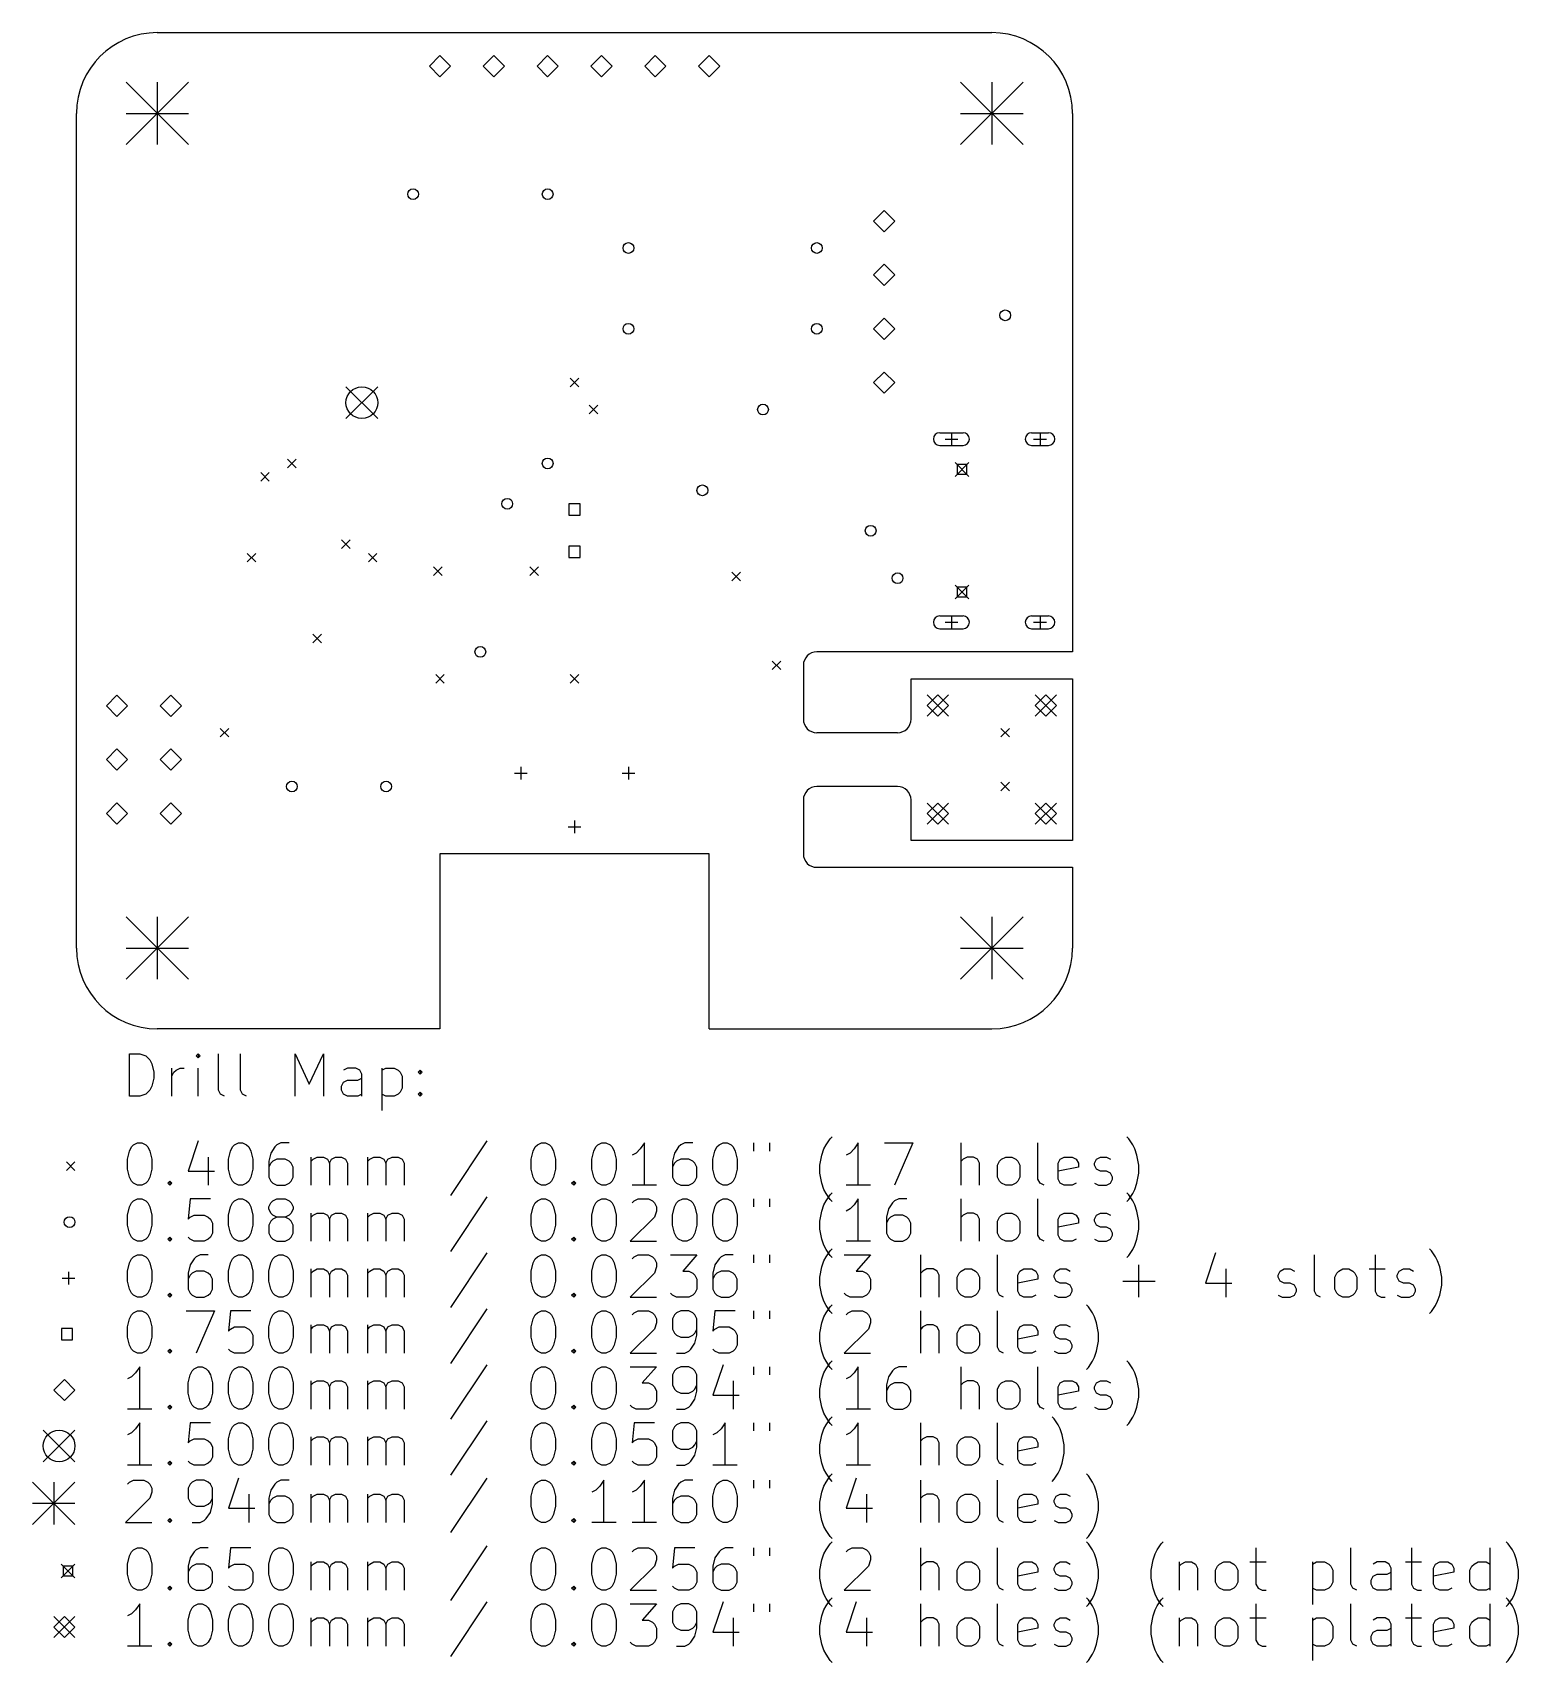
# Model space of a CAD drawing. Extents: x 109 to 179.2, y -127 to -50.2.
import ezdxf

# ---------------------------------------------------------------- set-up
doc = ezdxf.new("R2010")
doc.units = 0
doc.layers.add('BLACK', color=7, linetype='CONTINUOUS')

msp = doc.modelspace()

# ---------------------------------------------------------------- linework, layer by layer
at = {"layer": 'BLACK', "linetype": 'CONTINUOUS'}
for p, q in [((114.935, -50.165), (154.305, -50.165)), ((128.27, -51.2525), (127.77, -51.7525)), ((128.77, -51.7525), (128.27, -51.2525)), ((130.81, -51.2525), (130.31, -51.7525)), ((131.31, -51.7525), (130.81, -51.2525)), ((133.35, -51.2525), (132.85, -51.7525)), ((133.85, -51.7525), (133.35, -51.2525)), ((135.89, -51.2525), (135.39, -51.7525)), ((136.39, -51.7525), (135.89, -51.2525)), ((138.43, -51.2525), (137.93, -51.7525)), ((138.93, -51.7525), (138.43, -51.2525)), ((140.97, -51.2525), (140.47, -51.7525)), ((141.47, -51.7525), (140.97, -51.2525)), ((127.77, -51.7525), (128.27, -52.2525)), ((128.27, -52.2525), (128.77, -51.7525)), ((130.31, -51.7525), (130.81, -52.2525)), ((130.81, -52.2525), (131.31, -51.7525)), ((132.85, -51.7525), (133.35, -52.2525)), ((133.35, -52.2525), (133.85, -51.7525)), ((135.39, -51.7525), (135.89, -52.2525)), ((135.89, -52.2525), (136.39, -51.7525)), ((137.93, -51.7525), (138.43, -52.2525)), ((138.43, -52.2525), (138.93, -51.7525)), ((140.47, -51.7525), (140.97, -52.2525)), ((140.97, -52.2525), (141.47, -51.7525)), ((113.462, -52.5018), (116.408, -55.4482)), ((116.408, -52.5018), (113.462, -55.4482)), ((114.935, -52.5018), (114.935, -55.4482)), ((152.832, -52.5018), (155.778, -55.4482)), ((155.778, -52.5018), (152.832, -55.4482)), ((154.305, -52.5018), (154.305, -55.4482)), ((111.125, -93.345), (111.125, -53.975)), ((113.462, -53.975), (116.408, -53.975)), ((152.832, -53.975), (155.778, -53.975)), ((158.115, -53.975), (158.115, -79.375)), ((149.225, -58.555), (148.725, -59.055)), ((148.725, -59.055), (149.225, -59.555)), ((149.725, -59.055), (149.225, -58.555)), ((149.225, -59.555), (149.725, -59.055)), ((149.225, -61.095), (148.725, -61.595)), ((149.725, -61.595), (149.225, -61.095)), ((148.725, -61.595), (149.225, -62.095)), ((149.225, -62.095), (149.725, -61.595)), ((149.225, -63.635), (148.725, -64.135)), ((149.725, -64.135), (149.225, -63.635)), ((148.725, -64.135), (149.225, -64.635)), ((149.225, -64.635), (149.725, -64.135)), ((123.835, -66.87), (125.335, -68.37)), ((125.335, -66.87), (123.835, -68.37)), ((134.417, -66.4718), (134.823, -66.8782)), ((134.823, -66.4718), (134.417, -66.8782)), ((149.225, -66.175), (148.725, -66.675)), ((148.725, -66.675), (149.225, -67.175)), ((149.725, -66.675), (149.225, -66.175)), ((149.225, -67.175), (149.725, -66.675)), ((135.306, -67.7418), (135.712, -68.1482)), ((135.712, -67.7418), (135.306, -68.1482)), ((151.85, -69.04), (152.95, -69.04)), ((152.4, -69.04), (152.4, -69.64)), ((156.18, -69.04), (156.98, -69.04)), ((156.58, -69.04), (156.58, -69.64)), ((151.85, -69.64), (152.95, -69.64)), ((152.1, -69.34), (152.7, -69.34)), ((156.18, -69.64), (156.98, -69.64)), ((156.28, -69.34), (156.88, -69.34)), ((121.082, -70.2818), (121.488, -70.6882)), ((121.488, -70.2818), (121.082, -70.6882)), ((152.575, -70.445), (153.225, -71.095)), ((153.225, -70.445), (152.575, -71.095)), ((153.13, -70.5402), (152.67, -70.5402)), ((152.67, -70.5402), (152.67, -70.9998)), ((153.13, -70.9998), (153.13, -70.5402)), ((119.812, -70.9168), (120.218, -71.3232)), ((120.218, -70.9168), (119.812, -71.3232)), ((152.67, -70.9998), (153.13, -70.9998)), ((134.885, -72.3948), (134.355, -72.3948)), ((134.355, -72.3948), (134.355, -72.9252)), ((134.355, -72.9252), (134.885, -72.9252)), ((134.885, -72.9252), (134.885, -72.3948)), ((123.622, -74.0918), (124.028, -74.4982)), ((124.028, -74.0918), (123.622, -74.4982)), ((134.885, -74.3948), (134.355, -74.3948)), ((134.355, -74.3948), (134.355, -74.9252)), ((134.885, -74.9252), (134.885, -74.3948)), ((119.177, -74.7268), (119.583, -75.1332)), ((119.583, -74.7268), (119.177, -75.1332)), ((124.892, -74.7268), (125.298, -75.1332)), ((125.298, -74.7268), (124.892, -75.1332)), ((134.355, -74.9252), (134.885, -74.9252)), ((127.971, -75.3618), (128.377, -75.7682)), ((128.377, -75.3618), (127.971, -75.7682)), ((132.512, -75.3618), (132.918, -75.7682)), ((132.918, -75.3618), (132.512, -75.7682)), ((142.037, -75.6158), (142.443, -76.0222)), ((142.443, -75.6158), (142.037, -76.0222)), ((152.575, -76.225), (153.225, -76.875)), ((153.225, -76.225), (152.575, -76.875)), ((153.13, -76.3202), (152.67, -76.3202)), ((152.67, -76.3202), (152.67, -76.7798)), ((152.67, -76.7798), (153.13, -76.7798)), ((153.13, -76.7798), (153.13, -76.3202)), ((151.85, -77.68), (152.95, -77.68)), ((151.85, -78.28), (152.95, -78.28)), ((152.1, -77.98), (152.7, -77.98)), ((152.4, -77.68), (152.4, -78.28)), ((156.18, -77.68), (156.98, -77.68)), ((156.18, -78.28), (156.98, -78.28)), ((156.28, -77.98), (156.88, -77.98)), ((156.58, -77.68), (156.58, -78.28)), ((122.276, -78.5368), (122.682, -78.9432)), ((122.682, -78.5368), (122.276, -78.9432)), ((143.942, -79.8068), (144.348, -80.2132)), ((144.348, -79.8068), (143.942, -80.2132)), ((158.115, -79.375), (146.05, -79.375)), ((128.067, -80.4418), (128.473, -80.8482)), ((128.473, -80.4418), (128.067, -80.8482)), ((134.417, -80.4418), (134.823, -80.8482)), ((134.823, -80.4418), (134.417, -80.8482)), ((145.415, -80.01), (145.415, -82.55)), ((150.495, -82.55), (150.495, -80.645)), ((150.495, -80.645), (158.115, -80.645)), ((158.115, -80.645), (158.115, -88.265)), ((113.03, -81.415), (112.53, -81.915)), ((113.53, -81.915), (113.03, -81.415)), ((115.57, -81.415), (115.07, -81.915)), ((116.07, -81.915), (115.57, -81.415)), ((151.255, -81.405), (152.255, -82.405)), ((152.255, -81.405), (151.255, -82.405)), ((151.755, -81.405), (151.255, -81.905)), ((152.255, -81.905), (151.755, -81.405)), ((156.355, -81.405), (157.355, -82.405)), ((157.355, -81.405), (156.355, -82.405)), ((156.855, -81.405), (156.355, -81.905)), ((157.355, -81.905), (156.855, -81.405)), ((112.53, -81.915), (113.03, -82.415)), ((113.03, -82.415), (113.53, -81.915)), ((115.07, -81.915), (115.57, -82.415)), ((115.57, -82.415), (116.07, -81.915)), ((151.255, -81.905), (151.755, -82.405)), ((151.755, -82.405), (152.255, -81.905)), ((156.355, -81.905), (156.855, -82.405)), ((156.855, -82.405), (157.355, -81.905)), ((117.907, -82.9818), (118.313, -83.3882)), ((118.313, -82.9818), (117.907, -83.3882)), ((154.737, -82.9818), (155.143, -83.3882)), ((155.143, -82.9818), (154.737, -83.3882)), ((149.86, -83.185), (146.05, -83.185)), ((113.03, -83.955), (112.53, -84.455)), ((112.53, -84.455), (113.03, -84.955)), ((113.53, -84.455), (113.03, -83.955)), ((113.03, -84.955), (113.53, -84.455)), ((115.57, -83.955), (115.07, -84.455)), ((115.07, -84.455), (115.57, -84.955)), ((116.07, -84.455), (115.57, -83.955)), ((115.57, -84.955), (116.07, -84.455)), ((131.78, -85.09), (132.38, -85.09)), ((132.08, -84.79), (132.08, -85.39)), ((136.86, -85.09), (137.46, -85.09)), ((137.16, -84.79), (137.16, -85.39)), ((149.86, -85.725), (146.05, -85.725)), ((154.737, -85.5218), (155.143, -85.9282)), ((155.143, -85.5218), (154.737, -85.9282)), ((113.03, -86.495), (112.53, -86.995)), ((113.53, -86.995), (113.03, -86.495)), ((115.57, -86.495), (115.07, -86.995)), ((116.07, -86.995), (115.57, -86.495)), ((145.415, -86.36), (145.415, -88.9)), ((150.495, -88.265), (150.495, -86.36)), ((151.255, -86.505), (152.255, -87.505)), ((152.255, -86.505), (151.255, -87.505)), ((151.755, -86.505), (151.255, -87.005)), ((152.255, -87.005), (151.755, -86.505)), ((156.355, -86.505), (157.355, -87.505)), ((157.355, -86.505), (156.355, -87.505)), ((156.855, -86.505), (156.355, -87.005)), ((157.355, -87.005), (156.855, -86.505)), ((112.53, -86.995), (113.03, -87.495)), ((113.03, -87.495), (113.53, -86.995)), ((115.07, -86.995), (115.57, -87.495)), ((115.57, -87.495), (116.07, -86.995)), ((134.32, -87.63), (134.92, -87.63)), ((134.62, -87.33), (134.62, -87.93)), ((151.255, -87.005), (151.755, -87.505)), ((151.755, -87.505), (152.255, -87.005)), ((156.355, -87.005), (156.855, -87.505)), ((156.855, -87.505), (157.355, -87.005)), ((158.115, -88.265), (150.495, -88.265)), ((128.27, -88.9), (128.27, -97.155)), ((140.97, -88.9), (128.27, -88.9)), ((140.97, -97.155), (140.97, -88.9)), ((146.05, -89.535), (158.115, -89.535)), ((158.115, -89.535), (158.115, -93.345)), ((113.462, -91.8718), (116.408, -94.8182)), ((116.408, -91.8718), (113.462, -94.8182)), ((114.935, -91.8718), (114.935, -94.8182)), ((152.832, -91.8718), (155.778, -94.8182)), ((155.778, -91.8718), (152.832, -94.8182)), ((154.305, -91.8718), (154.305, -94.8182)), ((113.462, -93.345), (116.408, -93.345)), ((152.832, -93.345), (155.778, -93.345)), ((128.27, -97.155), (114.935, -97.155)), ((140.97, -97.155), (154.305, -97.155)), ((113.626, -100.335), (113.626, -98.3348)), ((113.626, -98.3348), (114.102, -98.3348)), ((114.102, -98.3348), (114.388, -98.43)), ((116.864, -98.3348), (116.769, -98.43)), ((116.96, -98.43), (116.864, -98.3348)), ((116.864, -98.3348), (116.864, -98.5252)), ((117.817, -100.049), (117.817, -98.3348)), ((118.864, -100.049), (118.864, -98.3348)), ((121.436, -100.335), (121.436, -98.3348)), ((121.436, -98.3348), (122.102, -99.7633)), ((122.102, -99.7633), (122.769, -98.3348)), ((122.769, -98.3348), (122.769, -100.335)), ((114.388, -98.43), (114.579, -98.6205)), ((114.579, -98.6205), (114.674, -98.811)), ((114.674, -98.811), (114.769, -99.1919)), ((115.626, -100.335), (115.626, -99.0014)), ((115.721, -99.1919), (115.817, -99.0967)), ((115.817, -99.0967), (116.007, -99.0014)), ((116.007, -99.0014), (116.198, -99.0014)), ((116.769, -98.43), (116.864, -98.5252)), ((116.864, -98.5252), (116.96, -98.43)), ((116.864, -100.335), (116.864, -99.0014)), ((123.912, -99.0014), (123.721, -99.0967)), ((124.293, -99.0014), (123.912, -99.0014)), ((124.483, -99.0967), (124.293, -99.0014)), ((124.579, -99.2871), (124.483, -99.0967)), ((125.531, -99.0014), (125.531, -101.001)), ((125.531, -99.0967), (125.721, -99.0014)), ((125.721, -99.0014), (126.102, -99.0014)), ((126.102, -99.0014), (126.293, -99.0967)), ((126.293, -99.0967), (126.388, -99.1919)), ((127.245, -99.1919), (127.34, -99.0967)), ((127.34, -99.0967), (127.436, -99.1919)), ((127.34, -99.0967), (127.34, -99.2871)), ((114.674, -99.8586), (114.579, -100.049)), ((114.769, -99.4776), (114.674, -99.8586)), ((114.769, -99.1919), (114.769, -99.4776)), ((115.626, -99.3824), (115.721, -99.1919)), ((123.626, -99.8586), (123.721, -99.6681)), ((123.626, -100.049), (123.626, -99.8586)), ((123.721, -99.6681), (123.912, -99.5729)), ((123.912, -99.5729), (124.388, -99.5729)), ((124.388, -99.5729), (124.579, -99.4776)), ((124.579, -100.335), (124.579, -99.2871)), ((126.388, -99.1919), (126.483, -99.3824)), ((126.483, -99.3824), (126.483, -99.9538)), ((127.34, -99.2871), (127.245, -99.1919)), ((127.436, -99.1919), (127.34, -99.2871)), ((114.102, -100.335), (113.626, -100.335)), ((114.388, -100.24), (114.102, -100.335)), ((114.579, -100.049), (114.388, -100.24)), ((117.912, -100.24), (117.817, -100.049)), ((118.102, -100.335), (117.912, -100.24)), ((118.96, -100.24), (118.864, -100.049)), ((119.15, -100.335), (118.96, -100.24)), ((123.721, -100.24), (123.626, -100.049)), ((123.912, -100.335), (123.721, -100.24)), ((124.388, -100.335), (123.912, -100.335)), ((124.579, -100.24), (124.388, -100.335)), ((125.721, -100.335), (125.531, -100.24)), ((126.102, -100.335), (125.721, -100.335)), ((126.293, -100.24), (126.102, -100.335)), ((126.388, -100.144), (126.293, -100.24)), ((126.483, -99.9538), (126.388, -100.144)), ((127.245, -100.24), (127.34, -100.144)), ((127.34, -100.335), (127.245, -100.24)), ((127.34, -100.144), (127.436, -100.24)), ((127.34, -100.144), (127.34, -100.335)), ((127.436, -100.24), (127.34, -100.335)), ((113.531, -103.297), (113.626, -102.916)), ((113.626, -102.916), (113.721, -102.725)), ((113.721, -102.725), (113.817, -102.63)), ((113.817, -102.63), (114.007, -102.535)), ((114.007, -102.535), (114.198, -102.535)), ((114.198, -102.535), (114.388, -102.63)), ((114.388, -102.63), (114.483, -102.725)), ((114.483, -102.725), (114.579, -102.916)), ((114.579, -102.916), (114.674, -103.297)), ((116.864, -102.44), (116.388, -103.868)), ((118.293, -103.297), (118.388, -102.916)), ((118.388, -102.916), (118.483, -102.725)), ((118.483, -102.725), (118.579, -102.63)), ((118.579, -102.63), (118.769, -102.535)), ((118.769, -102.535), (118.96, -102.535)), ((118.96, -102.535), (119.15, -102.63)), ((119.15, -102.63), (119.245, -102.725)), ((119.245, -102.725), (119.34, -102.916)), ((119.34, -102.916), (119.436, -103.297)), ((120.483, -102.725), (120.293, -103.011)), ((120.579, -102.63), (120.483, -102.725)), ((120.769, -102.535), (120.579, -102.63)), ((121.15, -102.535), (120.769, -102.535)), ((130.483, -102.44), (128.769, -105.011)), ((132.579, -103.297), (132.674, -102.916)), ((132.674, -102.916), (132.769, -102.725)), ((132.769, -102.725), (132.864, -102.63)), ((132.864, -102.63), (133.055, -102.535)), ((133.055, -102.535), (133.245, -102.535)), ((133.245, -102.535), (133.436, -102.63)), ((133.436, -102.63), (133.531, -102.725)), ((133.531, -102.725), (133.626, -102.916)), ((133.626, -102.916), (133.721, -103.297)), ((135.436, -103.297), (135.531, -102.916)), ((135.531, -102.916), (135.626, -102.725)), ((135.626, -102.725), (135.721, -102.63)), ((135.721, -102.63), (135.912, -102.535)), ((135.912, -102.535), (136.102, -102.535)), ((136.102, -102.535), (136.293, -102.63)), ((136.293, -102.63), (136.388, -102.725)), ((136.388, -102.725), (136.483, -102.916)), ((136.483, -102.916), (136.579, -103.297)), ((137.721, -102.82), (137.531, -103.011)), ((137.912, -102.535), (137.721, -102.82)), ((137.912, -104.535), (137.912, -102.535)), ((139.531, -102.725), (139.34, -103.011)), ((139.626, -102.63), (139.531, -102.725)), ((139.817, -102.535), (139.626, -102.63)), ((140.198, -102.535), (139.817, -102.535)), ((141.15, -103.297), (141.245, -102.916)), ((141.245, -102.916), (141.34, -102.725)), ((141.34, -102.725), (141.436, -102.63)), ((141.436, -102.63), (141.626, -102.535)), ((141.626, -102.535), (141.817, -102.535)), ((141.817, -102.535), (142.007, -102.63)), ((142.007, -102.63), (142.102, -102.725)), ((142.102, -102.725), (142.198, -102.916)), ((142.198, -102.916), (142.293, -103.297)), ((143.055, -102.535), (143.055, -102.916)), ((143.817, -102.535), (143.817, -102.916)), ((146.293, -103.106), (146.388, -102.82)), ((146.388, -102.82), (146.483, -102.63)), ((146.483, -102.63), (146.674, -102.344)), ((146.674, -102.344), (146.769, -102.249)), ((147.817, -102.82), (147.626, -103.011)), ((148.007, -102.535), (147.817, -102.82)), ((148.007, -104.535), (148.007, -102.535)), ((149.245, -102.535), (150.579, -102.535)), ((150.579, -102.535), (149.721, -104.535)), ((152.864, -104.535), (152.864, -102.535)), ((156.483, -104.249), (156.483, -102.535)), ((160.769, -102.344), (160.674, -102.249)), ((160.96, -102.63), (160.769, -102.344)), ((161.055, -102.82), (160.96, -102.63)), ((161.15, -103.106), (161.055, -102.82)), ((110.644, -103.427), (111.05, -103.833)), ((111.05, -103.427), (110.644, -103.833)), ((113.531, -103.773), (113.531, -103.297)), ((113.626, -104.154), (113.531, -103.773)), ((114.674, -103.773), (114.579, -104.154)), ((114.674, -103.297), (114.674, -103.773)), ((117.34, -103.201), (117.34, -104.535)), ((118.293, -103.773), (118.293, -103.297)), ((118.388, -104.154), (118.293, -103.773)), ((119.436, -103.773), (119.34, -104.154)), ((119.436, -103.297), (119.436, -103.773)), ((120.293, -103.011), (120.198, -103.392)), ((120.198, -103.392), (120.198, -104.154)), ((120.293, -103.487), (120.198, -103.678)), ((120.388, -103.392), (120.293, -103.487)), ((120.579, -103.297), (120.388, -103.392)), ((120.96, -103.297), (120.579, -103.297)), ((121.15, -103.392), (120.96, -103.297)), ((121.245, -103.487), (121.15, -103.392)), ((121.34, -103.678), (121.245, -103.487)), ((121.34, -104.154), (121.34, -103.678)), ((122.198, -104.535), (122.198, -103.201)), ((122.198, -103.392), (122.293, -103.297)), ((122.293, -103.297), (122.483, -103.201)), ((122.483, -103.201), (122.769, -103.201)), ((122.769, -103.201), (122.96, -103.297)), ((122.96, -103.297), (123.055, -103.487)), ((123.055, -103.487), (123.15, -103.297)), ((123.055, -103.487), (123.055, -104.535)), ((123.15, -103.297), (123.34, -103.201)), ((123.34, -103.201), (123.626, -103.201)), ((123.626, -103.201), (123.817, -103.297)), ((123.817, -103.297), (123.912, -103.487)), ((123.912, -103.487), (123.912, -104.535)), ((124.864, -104.535), (124.864, -103.201)), ((124.864, -103.392), (124.96, -103.297)), ((124.96, -103.297), (125.15, -103.201)), ((125.15, -103.201), (125.436, -103.201)), ((125.436, -103.201), (125.626, -103.297)), ((125.626, -103.297), (125.721, -103.487)), ((125.721, -103.487), (125.817, -103.297)), ((125.721, -103.487), (125.721, -104.535)), ((125.817, -103.297), (126.007, -103.201)), ((126.007, -103.201), (126.293, -103.201)), ((126.293, -103.201), (126.483, -103.297)), ((126.483, -103.297), (126.579, -103.487)), ((126.579, -103.487), (126.579, -104.535)), ((132.579, -103.773), (132.579, -103.297)), ((132.674, -104.154), (132.579, -103.773)), ((133.721, -103.773), (133.626, -104.154)), ((133.721, -103.297), (133.721, -103.773)), ((135.436, -103.773), (135.436, -103.297)), ((135.531, -104.154), (135.436, -103.773)), ((136.579, -103.773), (136.483, -104.154)), ((136.579, -103.297), (136.579, -103.773)), ((137.531, -103.011), (137.34, -103.106)), ((139.34, -103.011), (139.245, -103.392)), ((139.245, -103.392), (139.245, -104.154)), ((139.34, -103.487), (139.245, -103.678)), ((139.436, -103.392), (139.34, -103.487)), ((139.626, -103.297), (139.436, -103.392)), ((140.007, -103.297), (139.626, -103.297)), ((140.198, -103.392), (140.007, -103.297)), ((140.293, -103.487), (140.198, -103.392)), ((140.388, -103.678), (140.293, -103.487)), ((140.388, -104.154), (140.388, -103.678)), ((141.15, -103.773), (141.15, -103.297)), ((141.245, -104.154), (141.15, -103.773)), ((142.293, -103.773), (142.198, -104.154)), ((142.293, -103.297), (142.293, -103.773)), ((146.198, -103.582), (146.293, -103.106)), ((146.198, -103.963), (146.198, -103.582)), ((147.626, -103.011), (147.436, -103.106)), ((152.96, -103.297), (152.864, -103.392)), ((153.15, -103.201), (152.96, -103.297)), ((153.436, -103.201), (153.15, -103.201)), ((153.626, -103.297), (153.436, -103.201)), ((153.721, -103.487), (153.626, -103.297)), ((153.721, -104.535), (153.721, -103.487)), ((154.579, -103.582), (154.674, -103.392)), ((154.579, -104.154), (154.579, -103.582)), ((154.674, -103.392), (154.769, -103.297)), ((154.769, -103.297), (154.96, -103.201)), ((154.96, -103.201), (155.245, -103.201)), ((155.245, -103.201), (155.436, -103.297)), ((155.436, -103.297), (155.531, -103.392)), ((155.531, -103.392), (155.626, -103.582)), ((155.626, -103.582), (155.626, -104.154)), ((157.436, -103.487), (157.531, -103.297)), ((157.436, -104.249), (157.436, -103.487)), ((158.388, -103.678), (157.436, -103.868)), ((157.531, -103.297), (157.721, -103.201)), ((157.721, -103.201), (158.102, -103.201)), ((158.102, -103.201), (158.293, -103.297)), ((158.293, -103.297), (158.388, -103.487)), ((158.388, -103.487), (158.388, -103.678)), ((159.15, -103.487), (159.245, -103.297)), ((159.15, -103.582), (159.15, -103.487)), ((159.245, -103.773), (159.15, -103.582)), ((159.245, -103.297), (159.436, -103.201)), ((159.436, -103.868), (159.245, -103.773)), ((159.436, -103.201), (159.721, -103.201)), ((159.721, -103.201), (159.912, -103.297)), ((161.245, -103.582), (161.15, -103.106)), ((161.245, -103.963), (161.245, -103.582)), ((113.721, -104.344), (113.626, -104.154)), ((113.817, -104.44), (113.721, -104.344)), ((114.007, -104.535), (113.817, -104.44)), ((114.198, -104.535), (114.007, -104.535)), ((114.388, -104.44), (114.198, -104.535)), ((114.483, -104.344), (114.388, -104.44)), ((114.579, -104.154), (114.483, -104.344)), ((115.436, -104.44), (115.531, -104.344)), ((115.531, -104.535), (115.436, -104.44)), ((115.531, -104.344), (115.626, -104.44)), ((115.531, -104.344), (115.531, -104.535)), ((115.626, -104.44), (115.531, -104.535)), ((116.388, -103.868), (117.626, -103.868)), ((118.483, -104.344), (118.388, -104.154)), ((118.579, -104.44), (118.483, -104.344)), ((118.769, -104.535), (118.579, -104.44)), ((118.96, -104.535), (118.769, -104.535)), ((119.15, -104.44), (118.96, -104.535)), ((119.245, -104.344), (119.15, -104.44)), ((119.34, -104.154), (119.245, -104.344)), ((120.198, -104.154), (120.293, -104.344)), ((120.293, -104.344), (120.388, -104.44)), ((120.388, -104.44), (120.579, -104.535)), ((120.579, -104.535), (120.96, -104.535)), ((120.96, -104.535), (121.15, -104.44)), ((121.15, -104.44), (121.245, -104.344)), ((121.245, -104.344), (121.34, -104.154)), ((132.769, -104.344), (132.674, -104.154)), ((132.864, -104.44), (132.769, -104.344)), ((133.055, -104.535), (132.864, -104.44)), ((133.245, -104.535), (133.055, -104.535)), ((133.436, -104.44), (133.245, -104.535)), ((133.531, -104.344), (133.436, -104.44)), ((133.626, -104.154), (133.531, -104.344)), ((134.483, -104.44), (134.579, -104.344)), ((134.579, -104.535), (134.483, -104.44)), ((134.579, -104.344), (134.674, -104.44)), ((134.579, -104.344), (134.579, -104.535)), ((134.674, -104.44), (134.579, -104.535)), ((135.626, -104.344), (135.531, -104.154)), ((135.721, -104.44), (135.626, -104.344)), ((135.912, -104.535), (135.721, -104.44)), ((136.102, -104.535), (135.912, -104.535)), ((136.293, -104.44), (136.102, -104.535)), ((136.388, -104.344), (136.293, -104.44)), ((136.483, -104.154), (136.388, -104.344)), ((138.483, -104.535), (137.34, -104.535)), ((139.245, -104.154), (139.34, -104.344)), ((139.34, -104.344), (139.436, -104.44)), ((139.436, -104.44), (139.626, -104.535)), ((139.626, -104.535), (140.007, -104.535)), ((140.007, -104.535), (140.198, -104.44)), ((140.198, -104.44), (140.293, -104.344)), ((140.293, -104.344), (140.388, -104.154)), ((141.34, -104.344), (141.245, -104.154)), ((141.436, -104.44), (141.34, -104.344)), ((141.626, -104.535), (141.436, -104.44)), ((141.817, -104.535), (141.626, -104.535)), ((142.007, -104.44), (141.817, -104.535)), ((142.102, -104.344), (142.007, -104.44)), ((142.198, -104.154), (142.102, -104.344)), ((146.293, -104.44), (146.198, -103.963)), ((146.388, -104.725), (146.293, -104.44)), ((148.579, -104.535), (147.436, -104.535)), ((154.674, -104.344), (154.579, -104.154)), ((154.769, -104.44), (154.674, -104.344)), ((154.96, -104.535), (154.769, -104.44)), ((155.245, -104.535), (154.96, -104.535)), ((155.436, -104.44), (155.245, -104.535)), ((155.531, -104.344), (155.436, -104.44)), ((155.626, -104.154), (155.531, -104.344)), ((156.579, -104.44), (156.483, -104.249)), ((156.769, -104.535), (156.579, -104.44)), ((157.531, -104.44), (157.436, -104.249)), ((157.721, -104.535), (157.531, -104.44)), ((158.102, -104.535), (157.721, -104.535)), ((158.293, -104.44), (158.102, -104.535)), ((159.15, -104.44), (159.34, -104.535)), ((159.34, -104.535), (159.721, -104.535)), ((159.721, -103.868), (159.436, -103.868)), ((159.912, -103.963), (159.721, -103.868)), ((159.721, -104.535), (159.912, -104.44)), ((160.007, -104.154), (159.912, -103.963)), ((159.912, -104.44), (160.007, -104.249)), ((160.007, -104.249), (160.007, -104.154)), ((161.055, -104.725), (161.15, -104.44)), ((161.15, -104.44), (161.245, -103.963)), ((113.721, -105.365), (113.817, -105.27)), ((113.817, -105.27), (114.007, -105.175)), ((114.007, -105.175), (114.198, -105.175)), ((114.198, -105.175), (114.388, -105.27)), ((114.388, -105.27), (114.483, -105.365)), ((116.483, -105.175), (116.388, -106.127)), ((117.436, -105.175), (116.483, -105.175)), ((118.483, -105.365), (118.579, -105.27)), ((118.579, -105.27), (118.769, -105.175)), ((118.769, -105.175), (118.96, -105.175)), ((118.96, -105.175), (119.15, -105.27)), ((119.15, -105.27), (119.245, -105.365)), ((120.293, -105.365), (120.388, -105.27)), ((120.388, -105.27), (120.579, -105.175)), ((120.579, -105.175), (120.96, -105.175)), ((120.96, -105.175), (121.15, -105.27)), ((121.15, -105.27), (121.245, -105.365)), ((130.483, -105.08), (128.769, -107.651)), ((132.769, -105.365), (132.864, -105.27)), ((132.864, -105.27), (133.055, -105.175)), ((133.055, -105.175), (133.245, -105.175)), ((133.245, -105.175), (133.436, -105.27)), ((133.436, -105.27), (133.531, -105.365)), ((135.626, -105.365), (135.721, -105.27)), ((135.721, -105.27), (135.912, -105.175)), ((135.912, -105.175), (136.102, -105.175)), ((136.102, -105.175), (136.293, -105.27)), ((136.293, -105.27), (136.388, -105.365)), ((137.34, -105.365), (137.436, -105.27)), ((137.436, -105.27), (137.626, -105.175)), ((137.626, -105.175), (138.102, -105.175)), ((138.102, -105.175), (138.293, -105.27)), ((138.293, -105.27), (138.388, -105.365)), ((139.436, -105.365), (139.531, -105.27)), ((139.531, -105.27), (139.721, -105.175)), ((139.721, -105.175), (139.912, -105.175)), ((139.912, -105.175), (140.102, -105.27)), ((140.102, -105.27), (140.198, -105.365)), ((141.34, -105.365), (141.436, -105.27)), ((141.436, -105.27), (141.626, -105.175)), ((141.626, -105.175), (141.817, -105.175)), ((141.817, -105.175), (142.007, -105.27)), ((142.007, -105.27), (142.102, -105.365)), ((143.055, -105.175), (143.055, -105.556)), ((143.817, -105.175), (143.817, -105.556)), ((146.483, -104.916), (146.388, -104.725)), ((146.388, -105.46), (146.483, -105.27)), ((146.674, -105.201), (146.483, -104.916)), ((146.483, -105.27), (146.674, -104.984)), ((146.674, -104.984), (146.769, -104.889)), ((146.769, -105.297), (146.674, -105.201)), ((148.007, -105.175), (147.817, -105.46)), ((148.007, -107.175), (148.007, -105.175)), ((149.721, -105.27), (149.626, -105.365)), ((149.912, -105.175), (149.721, -105.27)), ((150.293, -105.175), (149.912, -105.175)), ((152.864, -107.175), (152.864, -105.175)), ((156.483, -106.889), (156.483, -105.175)), ((160.769, -104.984), (160.674, -104.889)), ((160.674, -105.297), (160.769, -105.201)), ((160.769, -105.201), (160.96, -104.916)), ((160.96, -105.27), (160.769, -104.984)), ((160.96, -104.916), (161.055, -104.725)), ((161.055, -105.46), (160.96, -105.27)), ((113.531, -105.937), (113.626, -105.556)), ((113.531, -106.413), (113.531, -105.937)), ((113.626, -105.556), (113.721, -105.365)), ((114.483, -105.365), (114.579, -105.556)), ((114.579, -105.556), (114.674, -105.937)), ((114.674, -105.937), (114.674, -106.413)), ((116.388, -106.127), (116.483, -106.032)), ((116.483, -106.032), (116.674, -105.937)), ((116.674, -105.937), (117.15, -105.937)), ((117.15, -105.937), (117.34, -106.032)), ((117.34, -106.032), (117.436, -106.127)), ((118.293, -105.937), (118.388, -105.556)), ((118.293, -106.413), (118.293, -105.937)), ((118.388, -105.556), (118.483, -105.365)), ((119.245, -105.365), (119.34, -105.556)), ((119.34, -105.556), (119.436, -105.937)), ((119.436, -105.937), (119.436, -106.413)), ((120.198, -105.556), (120.293, -105.365)), ((120.198, -105.651), (120.198, -105.556)), ((120.293, -105.841), (120.198, -105.651)), ((120.388, -105.937), (120.293, -105.841)), ((120.579, -106.032), (120.388, -105.937)), ((120.579, -106.032), (120.388, -106.127)), ((120.96, -106.032), (120.579, -106.032)), ((121.15, -105.937), (120.96, -106.032)), ((121.15, -106.127), (120.96, -106.032)), ((121.245, -105.841), (121.15, -105.937)), ((121.245, -105.365), (121.34, -105.556)), ((121.34, -105.651), (121.245, -105.841)), ((121.34, -105.556), (121.34, -105.651)), ((122.198, -107.175), (122.198, -105.841)), ((122.198, -106.032), (122.293, -105.937)), ((122.293, -105.937), (122.483, -105.841)), ((122.483, -105.841), (122.769, -105.841)), ((122.769, -105.841), (122.96, -105.937)), ((122.96, -105.937), (123.055, -106.127)), ((123.055, -106.127), (123.15, -105.937)), ((123.15, -105.937), (123.34, -105.841)), ((123.34, -105.841), (123.626, -105.841)), ((123.626, -105.841), (123.817, -105.937)), ((123.817, -105.937), (123.912, -106.127)), ((124.864, -107.175), (124.864, -105.841)), ((124.864, -106.032), (124.96, -105.937)), ((124.96, -105.937), (125.15, -105.841)), ((125.15, -105.841), (125.436, -105.841)), ((125.436, -105.841), (125.626, -105.937)), ((125.626, -105.937), (125.721, -106.127)), ((125.721, -106.127), (125.817, -105.937)), ((125.817, -105.937), (126.007, -105.841)), ((126.007, -105.841), (126.293, -105.841)), ((126.293, -105.841), (126.483, -105.937)), ((126.483, -105.937), (126.579, -106.127)), ((132.579, -105.937), (132.674, -105.556)), ((132.579, -106.413), (132.579, -105.937)), ((132.674, -105.556), (132.769, -105.365)), ((133.531, -105.365), (133.626, -105.556)), ((133.626, -105.556), (133.721, -105.937)), ((133.721, -105.937), (133.721, -106.413)), ((135.436, -105.937), (135.531, -105.556)), ((135.436, -106.413), (135.436, -105.937)), ((135.531, -105.556), (135.626, -105.365)), ((136.388, -105.365), (136.483, -105.556)), ((136.483, -105.556), (136.579, -105.937)), ((136.579, -105.937), (136.579, -106.413)), ((138.388, -106.032), (137.245, -107.175)), ((138.388, -105.365), (138.483, -105.556)), ((138.483, -105.746), (138.388, -106.032)), ((138.483, -105.556), (138.483, -105.746)), ((139.245, -105.937), (139.34, -105.556)), ((139.245, -106.413), (139.245, -105.937)), ((139.34, -105.556), (139.436, -105.365)), ((140.198, -105.365), (140.293, -105.556)), ((140.293, -105.556), (140.388, -105.937)), ((140.388, -105.937), (140.388, -106.413)), ((141.15, -105.937), (141.245, -105.556)), ((141.15, -106.413), (141.15, -105.937)), ((141.245, -105.556), (141.34, -105.365)), ((142.102, -105.365), (142.198, -105.556)), ((142.198, -105.556), (142.293, -105.937)), ((142.293, -105.937), (142.293, -106.413)), ((146.198, -106.222), (146.293, -105.746)), ((146.293, -105.746), (146.388, -105.46)), ((147.626, -105.651), (147.436, -105.746)), ((147.817, -105.46), (147.626, -105.651)), ((149.436, -105.651), (149.34, -106.032)), ((149.34, -106.032), (149.34, -106.794)), ((149.626, -105.365), (149.436, -105.651)), ((149.531, -106.032), (149.436, -106.127)), ((149.721, -105.937), (149.531, -106.032)), ((150.102, -105.937), (149.721, -105.937)), ((150.293, -106.032), (150.102, -105.937)), ((150.388, -106.127), (150.293, -106.032)), ((152.96, -105.937), (152.864, -106.032)), ((153.15, -105.841), (152.96, -105.937)), ((153.436, -105.841), (153.15, -105.841)), ((153.626, -105.937), (153.436, -105.841)), ((153.721, -106.127), (153.626, -105.937)), ((154.579, -106.222), (154.674, -106.032)), ((154.674, -106.032), (154.769, -105.937)), ((154.769, -105.937), (154.96, -105.841)), ((154.96, -105.841), (155.245, -105.841)), ((155.245, -105.841), (155.436, -105.937)), ((155.436, -105.937), (155.531, -106.032)), ((155.531, -106.032), (155.626, -106.222)), ((157.436, -106.127), (157.531, -105.937)), ((157.531, -105.937), (157.721, -105.841)), ((157.721, -105.841), (158.102, -105.841)), ((158.102, -105.841), (158.293, -105.937)), ((158.293, -105.937), (158.388, -106.127)), ((159.15, -106.127), (159.245, -105.937)), ((159.245, -105.937), (159.436, -105.841)), ((159.436, -105.841), (159.721, -105.841)), ((159.721, -105.841), (159.912, -105.937)), ((161.15, -105.746), (161.055, -105.46)), ((161.245, -106.222), (161.15, -105.746)), ((113.626, -106.794), (113.531, -106.413)), ((113.721, -106.984), (113.626, -106.794)), ((114.579, -106.794), (114.483, -106.984)), ((114.674, -106.413), (114.579, -106.794)), ((117.436, -106.127), (117.531, -106.318)), ((117.531, -106.794), (117.436, -106.984)), ((117.531, -106.318), (117.531, -106.794)), ((118.388, -106.794), (118.293, -106.413)), ((118.483, -106.984), (118.388, -106.794)), ((119.34, -106.794), (119.245, -106.984)), ((119.436, -106.413), (119.34, -106.794)), ((120.293, -106.222), (120.198, -106.413)), ((120.198, -106.413), (120.198, -106.794)), ((120.198, -106.794), (120.293, -106.984)), ((120.388, -106.127), (120.293, -106.222)), ((121.245, -106.222), (121.15, -106.127)), ((121.34, -106.413), (121.245, -106.222)), ((121.245, -106.984), (121.34, -106.794)), ((121.34, -106.794), (121.34, -106.413)), ((123.055, -106.127), (123.055, -107.175)), ((123.912, -106.127), (123.912, -107.175)), ((125.721, -106.127), (125.721, -107.175)), ((126.579, -106.127), (126.579, -107.175)), ((132.674, -106.794), (132.579, -106.413)), ((132.769, -106.984), (132.674, -106.794)), ((133.626, -106.794), (133.531, -106.984)), ((133.721, -106.413), (133.626, -106.794)), ((135.531, -106.794), (135.436, -106.413)), ((135.626, -106.984), (135.531, -106.794)), ((136.483, -106.794), (136.388, -106.984)), ((136.579, -106.413), (136.483, -106.794)), ((139.34, -106.794), (139.245, -106.413)), ((139.436, -106.984), (139.34, -106.794)), ((140.293, -106.794), (140.198, -106.984)), ((140.388, -106.413), (140.293, -106.794)), ((141.245, -106.794), (141.15, -106.413)), ((141.34, -106.984), (141.245, -106.794)), ((142.198, -106.794), (142.102, -106.984)), ((142.293, -106.413), (142.198, -106.794)), ((146.198, -106.603), (146.198, -106.222)), ((146.293, -107.08), (146.198, -106.603)), ((149.436, -106.127), (149.34, -106.318)), ((149.34, -106.794), (149.436, -106.984)), ((150.483, -106.318), (150.388, -106.127)), ((150.388, -106.984), (150.483, -106.794)), ((150.483, -106.794), (150.483, -106.318)), ((153.721, -107.175), (153.721, -106.127)), ((154.579, -106.794), (154.579, -106.222)), ((154.674, -106.984), (154.579, -106.794)), ((155.626, -106.794), (155.531, -106.984)), ((155.626, -106.222), (155.626, -106.794)), ((157.436, -106.889), (157.436, -106.127)), ((158.388, -106.318), (157.436, -106.508)), ((158.388, -106.127), (158.388, -106.318)), ((159.15, -106.222), (159.15, -106.127)), ((159.245, -106.413), (159.15, -106.222)), ((159.436, -106.508), (159.245, -106.413)), ((159.721, -106.508), (159.436, -106.508)), ((159.912, -106.603), (159.721, -106.508)), ((160.007, -106.794), (159.912, -106.603)), ((160.007, -106.889), (160.007, -106.794)), ((161.15, -107.08), (161.245, -106.603)), ((161.245, -106.603), (161.245, -106.222)), ((113.817, -107.08), (113.721, -106.984)), ((114.007, -107.175), (113.817, -107.08)), ((114.198, -107.175), (114.007, -107.175)), ((114.388, -107.08), (114.198, -107.175)), ((114.483, -106.984), (114.388, -107.08)), ((115.436, -107.08), (115.531, -106.984)), ((115.531, -107.175), (115.436, -107.08)), ((115.531, -106.984), (115.626, -107.08)), ((115.531, -106.984), (115.531, -107.175)), ((115.626, -107.08), (115.531, -107.175)), ((116.483, -107.08), (116.388, -106.984)), ((116.674, -107.175), (116.483, -107.08)), ((117.15, -107.175), (116.674, -107.175)), ((117.34, -107.08), (117.15, -107.175)), ((117.436, -106.984), (117.34, -107.08)), ((118.579, -107.08), (118.483, -106.984)), ((118.769, -107.175), (118.579, -107.08)), ((118.96, -107.175), (118.769, -107.175)), ((119.15, -107.08), (118.96, -107.175)), ((119.245, -106.984), (119.15, -107.08)), ((120.293, -106.984), (120.388, -107.08)), ((120.388, -107.08), (120.579, -107.175)), ((120.579, -107.175), (120.96, -107.175)), ((120.96, -107.175), (121.15, -107.08)), ((121.15, -107.08), (121.245, -106.984)), ((132.864, -107.08), (132.769, -106.984)), ((133.055, -107.175), (132.864, -107.08)), ((133.245, -107.175), (133.055, -107.175)), ((133.436, -107.08), (133.245, -107.175)), ((133.531, -106.984), (133.436, -107.08)), ((134.483, -107.08), (134.579, -106.984)), ((134.579, -107.175), (134.483, -107.08)), ((134.579, -106.984), (134.674, -107.08)), ((134.579, -106.984), (134.579, -107.175)), ((134.674, -107.08), (134.579, -107.175)), ((135.721, -107.08), (135.626, -106.984)), ((135.912, -107.175), (135.721, -107.08)), ((136.102, -107.175), (135.912, -107.175)), ((136.293, -107.08), (136.102, -107.175)), ((136.388, -106.984), (136.293, -107.08)), ((137.245, -107.175), (138.483, -107.175)), ((139.531, -107.08), (139.436, -106.984)), ((139.721, -107.175), (139.531, -107.08)), ((139.912, -107.175), (139.721, -107.175)), ((140.102, -107.08), (139.912, -107.175)), ((140.198, -106.984), (140.102, -107.08)), ((141.436, -107.08), (141.34, -106.984)), ((141.626, -107.175), (141.436, -107.08)), ((141.817, -107.175), (141.626, -107.175)), ((142.007, -107.08), (141.817, -107.175)), ((142.102, -106.984), (142.007, -107.08)), ((146.388, -107.365), (146.293, -107.08)), ((146.483, -107.556), (146.388, -107.365)), ((146.674, -107.841), (146.483, -107.556)), ((146.674, -107.624), (146.769, -107.529)), ((148.579, -107.175), (147.436, -107.175)), ((149.436, -106.984), (149.531, -107.08)), ((149.531, -107.08), (149.721, -107.175)), ((149.721, -107.175), (150.102, -107.175)), ((150.102, -107.175), (150.293, -107.08)), ((150.293, -107.08), (150.388, -106.984)), ((154.769, -107.08), (154.674, -106.984)), ((154.96, -107.175), (154.769, -107.08)), ((155.245, -107.175), (154.96, -107.175)), ((155.436, -107.08), (155.245, -107.175)), ((155.531, -106.984), (155.436, -107.08)), ((156.579, -107.08), (156.483, -106.889)), ((156.769, -107.175), (156.579, -107.08)), ((157.531, -107.08), (157.436, -106.889)), ((157.721, -107.175), (157.531, -107.08)), ((158.102, -107.175), (157.721, -107.175)), ((158.293, -107.08), (158.102, -107.175)), ((159.15, -107.08), (159.34, -107.175)), ((159.34, -107.175), (159.721, -107.175)), ((159.721, -107.175), (159.912, -107.08)), ((159.912, -107.08), (160.007, -106.889)), ((160.769, -107.841), (160.96, -107.556)), ((160.96, -107.556), (161.055, -107.365)), ((161.055, -107.365), (161.15, -107.08)), ((175.055, -107.624), (174.96, -107.529)), ((113.531, -108.577), (113.626, -108.196)), ((113.626, -108.196), (113.721, -108.005)), ((113.721, -108.005), (113.817, -107.91)), ((113.817, -107.91), (114.007, -107.815)), ((114.007, -107.815), (114.198, -107.815)), ((114.198, -107.815), (114.388, -107.91)), ((114.388, -107.91), (114.483, -108.005)), ((114.483, -108.005), (114.579, -108.196)), ((114.579, -108.196), (114.674, -108.577)), ((116.483, -108.291), (116.388, -108.672)), ((116.674, -108.005), (116.483, -108.291)), ((116.769, -107.91), (116.674, -108.005)), ((116.96, -107.815), (116.769, -107.91)), ((117.34, -107.815), (116.96, -107.815)), ((118.293, -108.577), (118.388, -108.196)), ((118.388, -108.196), (118.483, -108.005)), ((118.483, -108.005), (118.579, -107.91)), ((118.579, -107.91), (118.769, -107.815)), ((118.769, -107.815), (118.96, -107.815)), ((118.96, -107.815), (119.15, -107.91)), ((119.15, -107.91), (119.245, -108.005)), ((119.245, -108.005), (119.34, -108.196)), ((119.34, -108.196), (119.436, -108.577)), ((120.198, -108.577), (120.293, -108.196)), ((120.293, -108.196), (120.388, -108.005)), ((120.388, -108.005), (120.483, -107.91)), ((120.483, -107.91), (120.674, -107.815)), ((120.674, -107.815), (120.864, -107.815)), ((120.864, -107.815), (121.055, -107.91)), ((121.055, -107.91), (121.15, -108.005)), ((121.15, -108.005), (121.245, -108.196)), ((121.245, -108.196), (121.34, -108.577)), ((130.483, -107.72), (128.769, -110.291)), ((132.579, -108.577), (132.674, -108.196)), ((132.674, -108.196), (132.769, -108.005)), ((132.769, -108.005), (132.864, -107.91)), ((132.864, -107.91), (133.055, -107.815)), ((133.055, -107.815), (133.245, -107.815)), ((133.245, -107.815), (133.436, -107.91)), ((133.436, -107.91), (133.531, -108.005)), ((133.531, -108.005), (133.626, -108.196)), ((133.626, -108.196), (133.721, -108.577)), ((135.436, -108.577), (135.531, -108.196)), ((135.531, -108.196), (135.626, -108.005)), ((135.626, -108.005), (135.721, -107.91)), ((135.721, -107.91), (135.912, -107.815)), ((135.912, -107.815), (136.102, -107.815)), ((136.102, -107.815), (136.293, -107.91)), ((136.293, -107.91), (136.388, -108.005)), ((136.388, -108.005), (136.483, -108.196)), ((136.483, -108.196), (136.579, -108.577)), ((137.34, -108.005), (137.436, -107.91)), ((137.436, -107.91), (137.626, -107.815)), ((137.626, -107.815), (138.102, -107.815)), ((138.102, -107.815), (138.293, -107.91)), ((138.293, -107.91), (138.388, -108.005)), ((138.388, -108.005), (138.483, -108.196)), ((138.483, -108.386), (138.388, -108.672)), ((138.483, -108.196), (138.483, -108.386)), ((139.15, -107.815), (140.388, -107.815)), ((140.388, -107.815), (139.721, -108.577)), ((141.245, -108.291), (141.15, -108.672)), ((141.436, -108.005), (141.245, -108.291)), ((141.531, -107.91), (141.436, -108.005)), ((141.721, -107.815), (141.531, -107.91)), ((142.102, -107.815), (141.721, -107.815)), ((143.055, -107.815), (143.055, -108.196)), ((143.817, -107.815), (143.817, -108.196)), ((146.198, -108.862), (146.293, -108.386)), ((146.293, -108.386), (146.388, -108.1)), ((146.388, -108.1), (146.483, -107.91)), ((146.483, -107.91), (146.674, -107.624)), ((146.769, -107.937), (146.674, -107.841)), ((147.34, -107.815), (148.579, -107.815)), ((148.579, -107.815), (147.912, -108.577)), ((150.96, -109.815), (150.96, -107.815)), ((154.579, -109.529), (154.579, -107.815)), ((160.674, -107.937), (160.769, -107.841)), ((161.245, -109.815), (161.245, -108.291)), ((164.864, -107.72), (164.388, -109.148)), ((169.531, -109.529), (169.531, -107.815)), ((172.388, -107.815), (172.388, -109.529)), ((175.245, -107.91), (175.055, -107.624)), ((175.34, -108.1), (175.245, -107.91)), ((175.436, -108.386), (175.34, -108.1)), ((175.531, -108.862), (175.436, -108.386)), ((110.45, -108.91), (111.05, -108.91)), ((110.75, -108.61), (110.75, -109.21)), ((113.531, -109.053), (113.531, -108.577)), ((113.626, -109.434), (113.531, -109.053)), ((114.674, -109.053), (114.579, -109.434)), ((114.674, -108.577), (114.674, -109.053)), ((116.388, -108.672), (116.388, -109.434)), ((116.483, -108.767), (116.388, -108.958)), ((116.579, -108.672), (116.483, -108.767)), ((116.769, -108.577), (116.579, -108.672)), ((117.15, -108.577), (116.769, -108.577)), ((117.34, -108.672), (117.15, -108.577)), ((117.436, -108.767), (117.34, -108.672)), ((117.531, -108.958), (117.436, -108.767)), ((117.531, -109.434), (117.531, -108.958)), ((118.293, -109.053), (118.293, -108.577)), ((118.388, -109.434), (118.293, -109.053)), ((119.436, -109.053), (119.34, -109.434)), ((119.436, -108.577), (119.436, -109.053)), ((120.198, -109.053), (120.198, -108.577)), ((120.293, -109.434), (120.198, -109.053)), ((121.34, -109.053), (121.245, -109.434)), ((121.34, -108.577), (121.34, -109.053)), ((122.198, -109.815), (122.198, -108.481)), ((122.198, -108.672), (122.293, -108.577)), ((122.293, -108.577), (122.483, -108.481)), ((122.483, -108.481), (122.769, -108.481)), ((122.769, -108.481), (122.96, -108.577)), ((122.96, -108.577), (123.055, -108.767)), ((123.055, -108.767), (123.15, -108.577)), ((123.055, -108.767), (123.055, -109.815)), ((123.15, -108.577), (123.34, -108.481)), ((123.34, -108.481), (123.626, -108.481)), ((123.626, -108.481), (123.817, -108.577)), ((123.817, -108.577), (123.912, -108.767)), ((123.912, -108.767), (123.912, -109.815)), ((124.864, -109.815), (124.864, -108.481)), ((124.864, -108.672), (124.96, -108.577)), ((124.96, -108.577), (125.15, -108.481)), ((125.15, -108.481), (125.436, -108.481)), ((125.436, -108.481), (125.626, -108.577)), ((125.626, -108.577), (125.721, -108.767)), ((125.721, -108.767), (125.817, -108.577)), ((125.721, -108.767), (125.721, -109.815)), ((125.817, -108.577), (126.007, -108.481)), ((126.007, -108.481), (126.293, -108.481)), ((126.293, -108.481), (126.483, -108.577)), ((126.483, -108.577), (126.579, -108.767)), ((126.579, -108.767), (126.579, -109.815)), ((132.579, -109.053), (132.579, -108.577)), ((132.674, -109.434), (132.579, -109.053)), ((133.721, -109.053), (133.626, -109.434)), ((133.721, -108.577), (133.721, -109.053)), ((135.436, -109.053), (135.436, -108.577)), ((135.531, -109.434), (135.436, -109.053)), ((136.579, -109.053), (136.483, -109.434)), ((136.579, -108.577), (136.579, -109.053)), ((138.388, -108.672), (137.245, -109.815)), ((139.721, -108.577), (140.007, -108.577)), ((140.007, -108.577), (140.198, -108.672)), ((140.198, -108.672), (140.293, -108.767)), ((140.293, -108.767), (140.388, -108.958)), ((140.388, -108.958), (140.388, -109.434)), ((141.15, -108.672), (141.15, -109.434)), ((141.245, -108.767), (141.15, -108.958)), ((141.34, -108.672), (141.245, -108.767)), ((141.531, -108.577), (141.34, -108.672)), ((141.912, -108.577), (141.531, -108.577)), ((142.102, -108.672), (141.912, -108.577)), ((142.198, -108.767), (142.102, -108.672)), ((142.293, -108.958), (142.198, -108.767)), ((142.293, -109.434), (142.293, -108.958)), ((146.198, -109.243), (146.198, -108.862)), ((147.912, -108.577), (148.198, -108.577)), ((148.198, -108.577), (148.388, -108.672)), ((148.388, -108.672), (148.483, -108.767)), ((148.483, -108.767), (148.579, -108.958)), ((148.579, -108.958), (148.579, -109.434)), ((151.055, -108.577), (150.96, -108.672)), ((151.245, -108.481), (151.055, -108.577)), ((151.531, -108.481), (151.245, -108.481)), ((151.721, -108.577), (151.531, -108.481)), ((151.817, -108.767), (151.721, -108.577)), ((151.817, -109.815), (151.817, -108.767)), ((152.674, -108.862), (152.769, -108.672)), ((152.674, -109.434), (152.674, -108.862)), ((152.769, -108.672), (152.864, -108.577)), ((152.864, -108.577), (153.055, -108.481)), ((153.055, -108.481), (153.34, -108.481)), ((153.34, -108.481), (153.531, -108.577)), ((153.531, -108.577), (153.626, -108.672)), ((153.626, -108.672), (153.721, -108.862)), ((153.721, -108.862), (153.721, -109.434)), ((155.531, -108.767), (155.626, -108.577)), ((155.531, -109.529), (155.531, -108.767)), ((156.483, -108.958), (155.531, -109.148)), ((155.626, -108.577), (155.817, -108.481)), ((155.817, -108.481), (156.198, -108.481)), ((156.198, -108.481), (156.388, -108.577)), ((156.388, -108.577), (156.483, -108.767)), ((156.483, -108.767), (156.483, -108.958)), ((157.245, -108.767), (157.34, -108.577)), ((157.245, -108.862), (157.245, -108.767)), ((157.34, -109.053), (157.245, -108.862)), ((157.34, -108.577), (157.531, -108.481)), ((157.531, -109.148), (157.34, -109.053)), ((157.531, -108.481), (157.817, -108.481)), ((157.817, -109.148), (157.531, -109.148)), ((157.817, -108.481), (158.007, -108.577)), ((158.007, -109.243), (157.817, -109.148)), ((160.483, -109.053), (162.007, -109.053)), ((164.388, -109.148), (165.626, -109.148)), ((165.34, -108.481), (165.34, -109.815)), ((167.817, -108.767), (167.912, -108.577)), ((167.817, -108.862), (167.817, -108.767)), ((167.912, -109.053), (167.817, -108.862)), ((167.912, -108.577), (168.102, -108.481)), ((168.102, -109.148), (167.912, -109.053)), ((168.102, -108.481), (168.388, -108.481)), ((168.388, -109.148), (168.102, -109.148)), ((168.388, -108.481), (168.579, -108.577)), ((168.579, -109.243), (168.388, -109.148)), ((170.483, -108.862), (170.579, -108.672)), ((170.483, -109.434), (170.483, -108.862)), ((170.579, -108.672), (170.674, -108.577)), ((170.674, -108.577), (170.864, -108.481)), ((170.864, -108.481), (171.15, -108.481)), ((171.15, -108.481), (171.34, -108.577)), ((171.34, -108.577), (171.436, -108.672)), ((171.436, -108.672), (171.531, -108.862)), ((171.531, -108.862), (171.531, -109.434)), ((172.102, -108.481), (172.864, -108.481)), ((173.436, -108.767), (173.531, -108.577)), ((173.436, -108.862), (173.436, -108.767)), ((173.531, -109.053), (173.436, -108.862)), ((173.531, -108.577), (173.721, -108.481)), ((173.721, -109.148), (173.531, -109.053)), ((173.721, -108.481), (174.007, -108.481)), ((174.007, -109.148), (173.721, -109.148)), ((174.007, -108.481), (174.198, -108.577)), ((174.198, -109.243), (174.007, -109.148)), ((175.531, -109.243), (175.531, -108.862)), ((113.721, -109.624), (113.626, -109.434)), ((113.817, -109.72), (113.721, -109.624)), ((114.007, -109.815), (113.817, -109.72)), ((114.198, -109.815), (114.007, -109.815)), ((114.388, -109.72), (114.198, -109.815)), ((114.483, -109.624), (114.388, -109.72)), ((114.579, -109.434), (114.483, -109.624)), ((115.436, -109.72), (115.531, -109.624)), ((115.531, -109.815), (115.436, -109.72)), ((115.531, -109.624), (115.626, -109.72)), ((115.531, -109.624), (115.531, -109.815)), ((115.626, -109.72), (115.531, -109.815)), ((116.388, -109.434), (116.483, -109.624)), ((116.483, -109.624), (116.579, -109.72)), ((116.579, -109.72), (116.769, -109.815)), ((116.769, -109.815), (117.15, -109.815)), ((117.15, -109.815), (117.34, -109.72)), ((117.34, -109.72), (117.436, -109.624)), ((117.436, -109.624), (117.531, -109.434)), ((118.483, -109.624), (118.388, -109.434)), ((118.579, -109.72), (118.483, -109.624)), ((118.769, -109.815), (118.579, -109.72)), ((118.96, -109.815), (118.769, -109.815)), ((119.15, -109.72), (118.96, -109.815)), ((119.245, -109.624), (119.15, -109.72)), ((119.34, -109.434), (119.245, -109.624)), ((120.388, -109.624), (120.293, -109.434)), ((120.483, -109.72), (120.388, -109.624)), ((120.674, -109.815), (120.483, -109.72)), ((120.864, -109.815), (120.674, -109.815)), ((121.055, -109.72), (120.864, -109.815)), ((121.15, -109.624), (121.055, -109.72)), ((121.245, -109.434), (121.15, -109.624)), ((132.769, -109.624), (132.674, -109.434)), ((132.864, -109.72), (132.769, -109.624)), ((133.055, -109.815), (132.864, -109.72)), ((133.245, -109.815), (133.055, -109.815)), ((133.436, -109.72), (133.245, -109.815)), ((133.531, -109.624), (133.436, -109.72)), ((133.626, -109.434), (133.531, -109.624)), ((134.483, -109.72), (134.579, -109.624)), ((134.579, -109.815), (134.483, -109.72)), ((134.579, -109.624), (134.674, -109.72)), ((134.579, -109.624), (134.579, -109.815)), ((134.674, -109.72), (134.579, -109.815)), ((135.626, -109.624), (135.531, -109.434)), ((135.721, -109.72), (135.626, -109.624)), ((135.912, -109.815), (135.721, -109.72)), ((136.102, -109.815), (135.912, -109.815)), ((136.293, -109.72), (136.102, -109.815)), ((136.388, -109.624), (136.293, -109.72)), ((136.483, -109.434), (136.388, -109.624)), ((137.245, -109.815), (138.483, -109.815)), ((139.245, -109.72), (139.15, -109.624)), ((139.436, -109.815), (139.245, -109.72)), ((140.007, -109.815), (139.436, -109.815)), ((140.198, -109.72), (140.007, -109.815)), ((140.293, -109.624), (140.198, -109.72)), ((140.388, -109.434), (140.293, -109.624)), ((141.15, -109.434), (141.245, -109.624)), ((141.245, -109.624), (141.34, -109.72)), ((141.34, -109.72), (141.531, -109.815)), ((141.531, -109.815), (141.912, -109.815)), ((141.912, -109.815), (142.102, -109.72)), ((142.102, -109.72), (142.198, -109.624)), ((142.198, -109.624), (142.293, -109.434)), ((146.293, -109.72), (146.198, -109.243)), ((146.388, -110.005), (146.293, -109.72)), ((147.436, -109.72), (147.34, -109.624)), ((147.626, -109.815), (147.436, -109.72)), ((148.198, -109.815), (147.626, -109.815)), ((148.388, -109.72), (148.198, -109.815)), ((148.483, -109.624), (148.388, -109.72)), ((148.579, -109.434), (148.483, -109.624)), ((152.769, -109.624), (152.674, -109.434)), ((152.864, -109.72), (152.769, -109.624)), ((153.055, -109.815), (152.864, -109.72)), ((153.34, -109.815), (153.055, -109.815)), ((153.531, -109.72), (153.34, -109.815)), ((153.626, -109.624), (153.531, -109.72)), ((153.721, -109.434), (153.626, -109.624)), ((154.674, -109.72), (154.579, -109.529)), ((154.864, -109.815), (154.674, -109.72)), ((155.626, -109.72), (155.531, -109.529)), ((155.817, -109.815), (155.626, -109.72)), ((156.198, -109.815), (155.817, -109.815)), ((156.388, -109.72), (156.198, -109.815)), ((157.245, -109.72), (157.436, -109.815)), ((157.436, -109.815), (157.817, -109.815)), ((157.817, -109.815), (158.007, -109.72)), ((158.102, -109.434), (158.007, -109.243)), ((158.007, -109.72), (158.102, -109.529)), ((158.102, -109.529), (158.102, -109.434)), ((167.817, -109.72), (168.007, -109.815)), ((168.007, -109.815), (168.388, -109.815)), ((168.388, -109.815), (168.579, -109.72)), ((168.674, -109.434), (168.579, -109.243)), ((168.579, -109.72), (168.674, -109.529)), ((168.674, -109.529), (168.674, -109.434)), ((169.626, -109.72), (169.531, -109.529)), ((169.817, -109.815), (169.626, -109.72)), ((170.579, -109.624), (170.483, -109.434)), ((170.674, -109.72), (170.579, -109.624)), ((170.864, -109.815), (170.674, -109.72)), ((171.15, -109.815), (170.864, -109.815)), ((171.34, -109.72), (171.15, -109.815)), ((171.436, -109.624), (171.34, -109.72)), ((171.531, -109.434), (171.436, -109.624)), ((172.388, -109.529), (172.483, -109.72)), ((172.483, -109.72), (172.674, -109.815)), ((172.674, -109.815), (172.864, -109.815)), ((173.436, -109.72), (173.626, -109.815)), ((173.626, -109.815), (174.007, -109.815)), ((174.007, -109.815), (174.198, -109.72)), ((174.293, -109.434), (174.198, -109.243)), ((174.198, -109.72), (174.293, -109.529)), ((174.293, -109.529), (174.293, -109.434)), ((175.34, -110.005), (175.436, -109.72)), ((175.436, -109.72), (175.531, -109.243)), ((113.626, -110.836), (113.721, -110.645)), ((113.721, -110.645), (113.817, -110.55)), ((113.817, -110.55), (114.007, -110.455)), ((114.007, -110.455), (114.198, -110.455)), ((114.198, -110.455), (114.388, -110.55)), ((114.388, -110.55), (114.483, -110.645)), ((114.483, -110.645), (114.579, -110.836)), ((116.293, -110.455), (117.626, -110.455)), ((117.626, -110.455), (116.769, -112.455)), ((118.388, -110.455), (118.293, -111.407)), ((119.34, -110.455), (118.388, -110.455)), ((120.293, -110.836), (120.388, -110.645)), ((120.388, -110.645), (120.483, -110.55)), ((120.483, -110.55), (120.674, -110.455)), ((120.674, -110.455), (120.864, -110.455)), ((120.864, -110.455), (121.055, -110.55)), ((121.055, -110.55), (121.15, -110.645)), ((121.15, -110.645), (121.245, -110.836)), ((130.483, -110.36), (128.769, -112.931)), ((132.674, -110.836), (132.769, -110.645)), ((132.769, -110.645), (132.864, -110.55)), ((132.864, -110.55), (133.055, -110.455)), ((133.055, -110.455), (133.245, -110.455)), ((133.245, -110.455), (133.436, -110.55)), ((133.436, -110.55), (133.531, -110.645)), ((133.531, -110.645), (133.626, -110.836)), ((135.531, -110.836), (135.626, -110.645)), ((135.626, -110.645), (135.721, -110.55)), ((135.721, -110.55), (135.912, -110.455)), ((135.912, -110.455), (136.102, -110.455)), ((136.102, -110.455), (136.293, -110.55)), ((136.293, -110.55), (136.388, -110.645)), ((136.388, -110.645), (136.483, -110.836)), ((137.34, -110.645), (137.436, -110.55)), ((137.436, -110.55), (137.626, -110.455)), ((137.626, -110.455), (138.102, -110.455)), ((138.102, -110.455), (138.293, -110.55)), ((138.293, -110.55), (138.388, -110.645)), ((138.388, -110.645), (138.483, -110.836)), ((139.34, -110.645), (139.245, -110.836)), ((139.436, -110.55), (139.34, -110.645)), ((139.626, -110.455), (139.436, -110.55)), ((140.007, -110.455), (139.626, -110.455)), ((140.198, -110.55), (140.007, -110.455)), ((140.293, -110.645), (140.198, -110.55)), ((140.388, -110.836), (140.293, -110.645)), ((141.245, -110.455), (141.15, -111.407)), ((142.198, -110.455), (141.245, -110.455)), ((143.055, -110.455), (143.055, -110.836)), ((143.817, -110.455), (143.817, -110.836)), ((146.483, -110.196), (146.388, -110.005)), ((146.388, -110.74), (146.483, -110.55)), ((146.674, -110.481), (146.483, -110.196)), ((146.483, -110.55), (146.674, -110.264)), ((146.674, -110.264), (146.769, -110.169)), ((146.769, -110.577), (146.674, -110.481)), ((147.436, -110.645), (147.531, -110.55)), ((147.531, -110.55), (147.721, -110.455)), ((147.721, -110.455), (148.198, -110.455)), ((148.198, -110.455), (148.388, -110.55)), ((148.388, -110.55), (148.483, -110.645)), ((148.483, -110.645), (148.579, -110.836)), ((150.96, -112.455), (150.96, -110.455)), ((154.579, -112.169), (154.579, -110.455)), ((158.864, -110.264), (158.769, -110.169)), ((159.055, -110.55), (158.864, -110.264)), ((159.15, -110.74), (159.055, -110.55)), ((174.96, -110.577), (175.055, -110.481)), ((175.055, -110.481), (175.245, -110.196)), ((175.245, -110.196), (175.34, -110.005)), ((110.94, -111.285), (110.41, -111.285)), ((110.41, -111.285), (110.41, -111.815)), ((110.94, -111.815), (110.94, -111.285)), ((113.531, -111.217), (113.626, -110.836)), ((113.531, -111.693), (113.531, -111.217)), ((114.579, -110.836), (114.674, -111.217)), ((114.674, -111.217), (114.674, -111.693)), ((118.293, -111.407), (118.388, -111.312)), ((118.388, -111.312), (118.579, -111.217)), ((118.579, -111.217), (119.055, -111.217)), ((119.055, -111.217), (119.245, -111.312)), ((119.245, -111.312), (119.34, -111.407)), ((119.34, -111.407), (119.436, -111.598)), ((120.198, -111.217), (120.293, -110.836)), ((120.198, -111.693), (120.198, -111.217)), ((121.245, -110.836), (121.34, -111.217)), ((121.34, -111.217), (121.34, -111.693)), ((122.198, -112.455), (122.198, -111.121)), ((122.198, -111.312), (122.293, -111.217)), ((122.293, -111.217), (122.483, -111.121)), ((122.483, -111.121), (122.769, -111.121)), ((122.769, -111.121), (122.96, -111.217)), ((122.96, -111.217), (123.055, -111.407)), ((123.055, -111.407), (123.15, -111.217)), ((123.055, -111.407), (123.055, -112.455)), ((123.15, -111.217), (123.34, -111.121)), ((123.34, -111.121), (123.626, -111.121)), ((123.626, -111.121), (123.817, -111.217)), ((123.817, -111.217), (123.912, -111.407)), ((123.912, -111.407), (123.912, -112.455)), ((124.864, -112.455), (124.864, -111.121)), ((124.864, -111.312), (124.96, -111.217)), ((124.96, -111.217), (125.15, -111.121)), ((125.15, -111.121), (125.436, -111.121)), ((125.436, -111.121), (125.626, -111.217)), ((125.626, -111.217), (125.721, -111.407)), ((125.721, -111.407), (125.817, -111.217)), ((125.721, -111.407), (125.721, -112.455)), ((125.817, -111.217), (126.007, -111.121)), ((126.007, -111.121), (126.293, -111.121)), ((126.293, -111.121), (126.483, -111.217)), ((126.483, -111.217), (126.579, -111.407)), ((126.579, -111.407), (126.579, -112.455)), ((132.579, -111.217), (132.674, -110.836)), ((132.579, -111.693), (132.579, -111.217)), ((133.626, -110.836), (133.721, -111.217)), ((133.721, -111.217), (133.721, -111.693)), ((135.436, -111.217), (135.531, -110.836)), ((135.436, -111.693), (135.436, -111.217)), ((136.483, -110.836), (136.579, -111.217)), ((136.579, -111.217), (136.579, -111.693)), ((138.388, -111.312), (137.245, -112.455)), ((138.483, -111.026), (138.388, -111.312)), ((138.483, -110.836), (138.483, -111.026)), ((139.245, -110.836), (139.245, -111.312)), ((139.245, -111.312), (139.34, -111.502)), ((140.293, -111.502), (140.388, -111.312)), ((140.388, -111.598), (140.388, -110.836)), ((141.15, -111.407), (141.245, -111.312)), ((141.245, -111.312), (141.436, -111.217)), ((141.436, -111.217), (141.912, -111.217)), ((141.912, -111.217), (142.102, -111.312)), ((142.102, -111.312), (142.198, -111.407)), ((142.198, -111.407), (142.293, -111.598)), ((146.198, -111.502), (146.293, -111.026)), ((146.293, -111.026), (146.388, -110.74)), ((148.483, -111.312), (147.34, -112.455)), ((148.579, -111.026), (148.483, -111.312)), ((148.579, -110.836), (148.579, -111.026)), ((151.055, -111.217), (150.96, -111.312)), ((151.245, -111.121), (151.055, -111.217)), ((151.531, -111.121), (151.245, -111.121)), ((151.721, -111.217), (151.531, -111.121)), ((151.817, -111.407), (151.721, -111.217)), ((151.817, -112.455), (151.817, -111.407)), ((152.674, -111.502), (152.769, -111.312)), ((152.769, -111.312), (152.864, -111.217)), ((152.864, -111.217), (153.055, -111.121)), ((153.055, -111.121), (153.34, -111.121)), ((153.34, -111.121), (153.531, -111.217)), ((153.531, -111.217), (153.626, -111.312)), ((153.626, -111.312), (153.721, -111.502)), ((155.531, -111.407), (155.626, -111.217)), ((155.531, -112.169), (155.531, -111.407)), ((155.626, -111.217), (155.817, -111.121)), ((155.817, -111.121), (156.198, -111.121)), ((156.198, -111.121), (156.388, -111.217)), ((156.388, -111.217), (156.483, -111.407)), ((156.483, -111.407), (156.483, -111.598)), ((157.245, -111.407), (157.34, -111.217)), ((157.245, -111.502), (157.245, -111.407)), ((157.34, -111.217), (157.531, -111.121)), ((157.531, -111.121), (157.817, -111.121)), ((157.817, -111.121), (158.007, -111.217)), ((159.245, -111.026), (159.15, -110.74)), ((159.34, -111.502), (159.245, -111.026)), ((110.41, -111.815), (110.94, -111.815)), ((113.626, -112.074), (113.531, -111.693)), ((113.721, -112.264), (113.626, -112.074)), ((114.579, -112.074), (114.483, -112.264)), ((114.674, -111.693), (114.579, -112.074)), ((119.436, -112.074), (119.34, -112.264)), ((119.436, -111.598), (119.436, -112.074)), ((120.293, -112.074), (120.198, -111.693)), ((120.388, -112.264), (120.293, -112.074)), ((121.245, -112.074), (121.15, -112.264)), ((121.34, -111.693), (121.245, -112.074)), ((132.674, -112.074), (132.579, -111.693)), ((132.769, -112.264), (132.674, -112.074)), ((133.626, -112.074), (133.531, -112.264)), ((133.721, -111.693), (133.626, -112.074)), ((135.531, -112.074), (135.436, -111.693)), ((135.626, -112.264), (135.531, -112.074)), ((136.483, -112.074), (136.388, -112.264)), ((136.579, -111.693), (136.483, -112.074)), ((139.34, -111.502), (139.436, -111.598)), ((139.436, -111.598), (139.626, -111.693)), ((139.626, -111.693), (140.007, -111.693)), ((140.007, -111.693), (140.198, -111.598)), ((140.102, -112.264), (140.293, -111.979)), ((140.198, -111.598), (140.293, -111.502)), ((140.293, -111.979), (140.388, -111.598)), ((142.293, -112.074), (142.198, -112.264)), ((142.293, -111.598), (142.293, -112.074)), ((146.198, -111.883), (146.198, -111.502)), ((146.293, -112.36), (146.198, -111.883)), ((152.674, -112.074), (152.674, -111.502)), ((152.769, -112.264), (152.674, -112.074)), ((153.721, -112.074), (153.626, -112.264)), ((153.721, -111.502), (153.721, -112.074)), ((154.674, -112.36), (154.579, -112.169)), ((156.483, -111.598), (155.531, -111.788)), ((155.626, -112.36), (155.531, -112.169)), ((157.34, -111.693), (157.245, -111.502)), ((157.531, -111.788), (157.34, -111.693)), ((157.817, -111.788), (157.531, -111.788)), ((158.007, -111.883), (157.817, -111.788)), ((158.102, -112.074), (158.007, -111.883)), ((158.007, -112.36), (158.102, -112.169)), ((158.102, -112.169), (158.102, -112.074)), ((159.245, -112.36), (159.34, -111.883)), ((159.34, -111.883), (159.34, -111.502)), ((113.817, -112.36), (113.721, -112.264)), ((114.007, -112.455), (113.817, -112.36)), ((114.198, -112.455), (114.007, -112.455)), ((114.388, -112.36), (114.198, -112.455)), ((114.483, -112.264), (114.388, -112.36)), ((115.436, -112.36), (115.531, -112.264)), ((115.531, -112.455), (115.436, -112.36)), ((115.531, -112.264), (115.626, -112.36)), ((115.531, -112.264), (115.531, -112.455)), ((115.626, -112.36), (115.531, -112.455)), ((118.388, -112.36), (118.293, -112.264)), ((118.579, -112.455), (118.388, -112.36)), ((119.055, -112.455), (118.579, -112.455)), ((119.245, -112.36), (119.055, -112.455)), ((119.34, -112.264), (119.245, -112.36)), ((120.483, -112.36), (120.388, -112.264)), ((120.674, -112.455), (120.483, -112.36)), ((120.864, -112.455), (120.674, -112.455)), ((121.055, -112.36), (120.864, -112.455)), ((121.15, -112.264), (121.055, -112.36)), ((130.483, -113), (128.769, -115.571)), ((132.864, -112.36), (132.769, -112.264)), ((133.055, -112.455), (132.864, -112.36)), ((133.245, -112.455), (133.055, -112.455)), ((133.436, -112.36), (133.245, -112.455)), ((133.531, -112.264), (133.436, -112.36)), ((134.483, -112.36), (134.579, -112.264)), ((134.579, -112.455), (134.483, -112.36)), ((134.579, -112.264), (134.674, -112.36)), ((134.579, -112.264), (134.579, -112.455)), ((134.674, -112.36), (134.579, -112.455)), ((135.721, -112.36), (135.626, -112.264)), ((135.912, -112.455), (135.721, -112.36)), ((136.102, -112.455), (135.912, -112.455)), ((136.293, -112.36), (136.102, -112.455)), ((136.388, -112.264), (136.293, -112.36)), ((137.245, -112.455), (138.483, -112.455)), ((139.436, -112.455), (139.817, -112.455)), ((139.817, -112.455), (140.007, -112.36)), ((140.007, -112.36), (140.102, -112.264)), ((141.245, -112.36), (141.15, -112.264)), ((141.626, -113), (141.15, -114.428)), ((141.436, -112.455), (141.245, -112.36)), ((141.912, -112.455), (141.436, -112.455)), ((142.102, -112.36), (141.912, -112.455)), ((142.198, -112.264), (142.102, -112.36)), ((146.388, -112.645), (146.293, -112.36)), ((146.483, -112.836), (146.388, -112.645)), ((146.674, -113.121), (146.483, -112.836)), ((146.483, -113.19), (146.674, -112.904)), ((146.674, -112.904), (146.769, -112.809)), ((147.34, -112.455), (148.579, -112.455)), ((152.864, -112.36), (152.769, -112.264)), ((153.055, -112.455), (152.864, -112.36)), ((153.34, -112.455), (153.055, -112.455)), ((153.531, -112.36), (153.34, -112.455)), ((153.626, -112.264), (153.531, -112.36)), ((154.864, -112.455), (154.674, -112.36)), ((155.817, -112.455), (155.626, -112.36)), ((156.198, -112.455), (155.817, -112.455)), ((156.388, -112.36), (156.198, -112.455)), ((157.245, -112.36), (157.436, -112.455)), ((157.436, -112.455), (157.817, -112.455)), ((157.817, -112.455), (158.007, -112.36)), ((158.864, -113.121), (159.055, -112.836)), ((159.055, -112.836), (159.15, -112.645)), ((159.15, -112.645), (159.245, -112.36)), ((160.769, -112.904), (160.674, -112.809)), ((160.96, -113.19), (160.769, -112.904)), ((110.55, -113.69), (110.05, -114.19)), ((111.05, -114.19), (110.55, -113.69)), ((113.721, -113.571), (113.531, -113.666)), ((113.912, -113.38), (113.721, -113.571)), ((114.102, -113.095), (113.912, -113.38)), ((114.102, -115.095), (114.102, -113.095)), ((116.388, -113.857), (116.483, -113.476)), ((116.483, -113.476), (116.579, -113.285)), ((116.579, -113.285), (116.674, -113.19)), ((116.674, -113.19), (116.864, -113.095)), ((116.864, -113.095), (117.055, -113.095)), ((117.055, -113.095), (117.245, -113.19)), ((117.245, -113.19), (117.34, -113.285)), ((117.34, -113.285), (117.436, -113.476)), ((117.436, -113.476), (117.531, -113.857)), ((118.293, -113.857), (118.388, -113.476)), ((118.388, -113.476), (118.483, -113.285)), ((118.483, -113.285), (118.579, -113.19)), ((118.579, -113.19), (118.769, -113.095)), ((118.769, -113.095), (118.96, -113.095)), ((118.96, -113.095), (119.15, -113.19)), ((119.15, -113.19), (119.245, -113.285)), ((119.245, -113.285), (119.34, -113.476)), ((119.34, -113.476), (119.436, -113.857)), ((120.198, -113.857), (120.293, -113.476)), ((120.293, -113.476), (120.388, -113.285)), ((120.388, -113.285), (120.483, -113.19)), ((120.483, -113.19), (120.674, -113.095)), ((120.674, -113.095), (120.864, -113.095)), ((120.864, -113.095), (121.055, -113.19)), ((121.055, -113.19), (121.15, -113.285)), ((121.15, -113.285), (121.245, -113.476)), ((121.245, -113.476), (121.34, -113.857)), ((122.198, -115.095), (122.198, -113.761)), ((122.293, -113.857), (122.483, -113.761)), ((122.483, -113.761), (122.769, -113.761)), ((122.769, -113.761), (122.96, -113.857)), ((123.15, -113.857), (123.34, -113.761)), ((123.34, -113.761), (123.626, -113.761)), ((123.626, -113.761), (123.817, -113.857)), ((124.864, -115.095), (124.864, -113.761)), ((124.96, -113.857), (125.15, -113.761)), ((125.15, -113.761), (125.436, -113.761)), ((125.436, -113.761), (125.626, -113.857)), ((125.817, -113.857), (126.007, -113.761)), ((126.007, -113.761), (126.293, -113.761)), ((126.293, -113.761), (126.483, -113.857)), ((132.579, -113.857), (132.674, -113.476)), ((132.674, -113.476), (132.769, -113.285)), ((132.769, -113.285), (132.864, -113.19)), ((132.864, -113.19), (133.055, -113.095)), ((133.055, -113.095), (133.245, -113.095)), ((133.245, -113.095), (133.436, -113.19)), ((133.436, -113.19), (133.531, -113.285)), ((133.531, -113.285), (133.626, -113.476)), ((133.626, -113.476), (133.721, -113.857)), ((135.436, -113.857), (135.531, -113.476)), ((135.531, -113.476), (135.626, -113.285)), ((135.626, -113.285), (135.721, -113.19)), ((135.721, -113.19), (135.912, -113.095)), ((135.912, -113.095), (136.102, -113.095)), ((136.102, -113.095), (136.293, -113.19)), ((136.293, -113.19), (136.388, -113.285)), ((136.388, -113.285), (136.483, -113.476)), ((136.483, -113.476), (136.579, -113.857)), ((137.245, -113.095), (138.483, -113.095)), ((138.483, -113.095), (137.817, -113.857)), ((139.34, -113.285), (139.245, -113.476)), ((139.245, -113.476), (139.245, -113.952)), ((139.436, -113.19), (139.34, -113.285)), ((139.626, -113.095), (139.436, -113.19)), ((140.007, -113.095), (139.626, -113.095)), ((140.198, -113.19), (140.007, -113.095)), ((140.293, -113.285), (140.198, -113.19)), ((140.388, -113.476), (140.293, -113.285)), ((140.388, -114.238), (140.388, -113.476)), ((142.102, -113.761), (142.102, -115.095)), ((143.055, -113.095), (143.055, -113.476)), ((143.817, -113.095), (143.817, -113.476)), ((146.198, -114.142), (146.293, -113.666)), ((146.293, -113.666), (146.388, -113.38)), ((146.388, -113.38), (146.483, -113.19)), ((146.769, -113.217), (146.674, -113.121)), ((147.626, -113.571), (147.436, -113.666)), ((147.817, -113.38), (147.626, -113.571)), ((148.007, -113.095), (147.817, -113.38)), ((148.007, -115.095), (148.007, -113.095)), ((149.436, -113.571), (149.34, -113.952)), ((149.626, -113.285), (149.436, -113.571)), ((149.721, -113.19), (149.626, -113.285)), ((149.912, -113.095), (149.721, -113.19)), ((150.293, -113.095), (149.912, -113.095)), ((152.864, -115.095), (152.864, -113.095)), ((153.15, -113.761), (152.96, -113.857)), ((153.436, -113.761), (153.15, -113.761)), ((153.626, -113.857), (153.436, -113.761)), ((154.769, -113.857), (154.96, -113.761)), ((154.96, -113.761), (155.245, -113.761)), ((155.245, -113.761), (155.436, -113.857)), ((156.483, -114.809), (156.483, -113.095)), ((157.531, -113.857), (157.721, -113.761)), ((157.721, -113.761), (158.102, -113.761)), ((158.102, -113.761), (158.293, -113.857)), ((158.769, -113.217), (158.864, -113.121)), ((159.245, -113.857), (159.436, -113.761)), ((159.436, -113.761), (159.721, -113.761)), ((159.721, -113.761), (159.912, -113.857)), ((161.055, -113.38), (160.96, -113.19)), ((161.15, -113.666), (161.055, -113.38)), ((161.245, -114.142), (161.15, -113.666)), ((110.05, -114.19), (110.55, -114.69)), ((110.55, -114.69), (111.05, -114.19)), ((116.388, -114.333), (116.388, -113.857)), ((116.483, -114.714), (116.388, -114.333)), ((117.531, -114.333), (117.436, -114.714)), ((117.531, -113.857), (117.531, -114.333)), ((118.293, -114.333), (118.293, -113.857)), ((118.388, -114.714), (118.293, -114.333)), ((119.436, -114.333), (119.34, -114.714)), ((119.436, -113.857), (119.436, -114.333)), ((120.198, -114.333), (120.198, -113.857)), ((120.293, -114.714), (120.198, -114.333)), ((121.34, -114.333), (121.245, -114.714)), ((121.34, -113.857), (121.34, -114.333)), ((122.198, -113.952), (122.293, -113.857)), ((122.96, -113.857), (123.055, -114.047)), ((123.055, -114.047), (123.15, -113.857)), ((123.055, -114.047), (123.055, -115.095)), ((123.817, -113.857), (123.912, -114.047)), ((123.912, -114.047), (123.912, -115.095)), ((124.864, -113.952), (124.96, -113.857)), ((125.626, -113.857), (125.721, -114.047)), ((125.721, -114.047), (125.817, -113.857)), ((125.721, -114.047), (125.721, -115.095)), ((126.483, -113.857), (126.579, -114.047)), ((126.579, -114.047), (126.579, -115.095)), ((132.579, -114.333), (132.579, -113.857)), ((132.674, -114.714), (132.579, -114.333)), ((133.721, -114.333), (133.626, -114.714)), ((133.721, -113.857), (133.721, -114.333)), ((135.436, -114.333), (135.436, -113.857)), ((135.531, -114.714), (135.436, -114.333)), ((136.579, -114.333), (136.483, -114.714)), ((136.579, -113.857), (136.579, -114.333)), ((137.817, -113.857), (138.102, -113.857)), ((138.102, -113.857), (138.293, -113.952)), ((138.293, -113.952), (138.388, -114.047)), ((138.388, -114.047), (138.483, -114.238)), ((138.483, -114.238), (138.483, -114.714)), ((139.245, -113.952), (139.34, -114.142)), ((139.34, -114.142), (139.436, -114.238)), ((139.436, -114.238), (139.626, -114.333)), ((139.626, -114.333), (140.007, -114.333)), ((140.007, -114.333), (140.198, -114.238)), ((140.198, -114.238), (140.293, -114.142)), ((140.293, -114.142), (140.388, -113.952)), ((140.293, -114.619), (140.388, -114.238)), ((141.15, -114.428), (142.388, -114.428)), ((146.198, -114.523), (146.198, -114.142)), ((146.293, -115), (146.198, -114.523)), ((149.34, -113.952), (149.34, -114.714)), ((149.436, -114.047), (149.34, -114.238)), ((149.531, -113.952), (149.436, -114.047)), ((149.721, -113.857), (149.531, -113.952)), ((150.102, -113.857), (149.721, -113.857)), ((150.293, -113.952), (150.102, -113.857)), ((150.388, -114.047), (150.293, -113.952)), ((150.483, -114.238), (150.388, -114.047)), ((150.483, -114.714), (150.483, -114.238)), ((152.96, -113.857), (152.864, -113.952)), ((153.721, -114.047), (153.626, -113.857)), ((153.721, -115.095), (153.721, -114.047)), ((154.579, -114.142), (154.674, -113.952)), ((154.579, -114.714), (154.579, -114.142)), ((154.674, -113.952), (154.769, -113.857)), ((155.436, -113.857), (155.531, -113.952)), ((155.531, -113.952), (155.626, -114.142)), ((155.626, -114.142), (155.626, -114.714)), ((157.436, -114.047), (157.531, -113.857)), ((157.436, -114.809), (157.436, -114.047)), ((158.388, -114.238), (157.436, -114.428)), ((158.293, -113.857), (158.388, -114.047)), ((158.388, -114.047), (158.388, -114.238)), ((159.15, -114.047), (159.245, -113.857)), ((159.15, -114.142), (159.15, -114.047)), ((159.245, -114.333), (159.15, -114.142)), ((159.436, -114.428), (159.245, -114.333)), ((159.721, -114.428), (159.436, -114.428)), ((159.912, -114.523), (159.721, -114.428)), ((160.007, -114.714), (159.912, -114.523)), ((161.15, -115), (161.245, -114.523)), ((161.245, -114.523), (161.245, -114.142)), ((114.674, -115.095), (113.531, -115.095)), ((115.436, -115), (115.531, -114.904)), ((115.531, -115.095), (115.436, -115)), ((115.531, -114.904), (115.626, -115)), ((115.531, -114.904), (115.531, -115.095)), ((115.626, -115), (115.531, -115.095)), ((116.579, -114.904), (116.483, -114.714)), ((116.674, -115), (116.579, -114.904)), ((116.864, -115.095), (116.674, -115)), ((117.055, -115.095), (116.864, -115.095)), ((117.245, -115), (117.055, -115.095)), ((117.34, -114.904), (117.245, -115)), ((117.436, -114.714), (117.34, -114.904)), ((118.483, -114.904), (118.388, -114.714)), ((118.579, -115), (118.483, -114.904)), ((118.769, -115.095), (118.579, -115)), ((118.96, -115.095), (118.769, -115.095)), ((119.15, -115), (118.96, -115.095)), ((119.245, -114.904), (119.15, -115)), ((119.34, -114.714), (119.245, -114.904)), ((120.388, -114.904), (120.293, -114.714)), ((120.483, -115), (120.388, -114.904)), ((120.674, -115.095), (120.483, -115)), ((120.864, -115.095), (120.674, -115.095)), ((121.055, -115), (120.864, -115.095)), ((121.15, -114.904), (121.055, -115)), ((121.245, -114.714), (121.15, -114.904)), ((132.769, -114.904), (132.674, -114.714)), ((132.864, -115), (132.769, -114.904)), ((133.055, -115.095), (132.864, -115)), ((133.245, -115.095), (133.055, -115.095)), ((133.436, -115), (133.245, -115.095)), ((133.531, -114.904), (133.436, -115)), ((133.626, -114.714), (133.531, -114.904)), ((134.483, -115), (134.579, -114.904)), ((134.579, -115.095), (134.483, -115)), ((134.579, -114.904), (134.674, -115)), ((134.579, -114.904), (134.579, -115.095)), ((134.674, -115), (134.579, -115.095)), ((135.626, -114.904), (135.531, -114.714)), ((135.721, -115), (135.626, -114.904)), ((135.912, -115.095), (135.721, -115)), ((136.102, -115.095), (135.912, -115.095)), ((136.293, -115), (136.102, -115.095)), ((136.388, -114.904), (136.293, -115)), ((136.483, -114.714), (136.388, -114.904)), ((137.34, -115), (137.245, -114.904)), ((137.531, -115.095), (137.34, -115)), ((138.102, -115.095), (137.531, -115.095)), ((138.293, -115), (138.102, -115.095)), ((138.388, -114.904), (138.293, -115)), ((138.483, -114.714), (138.388, -114.904)), ((139.436, -115.095), (139.817, -115.095)), ((139.817, -115.095), (140.007, -115)), ((140.007, -115), (140.102, -114.904)), ((140.102, -114.904), (140.293, -114.619)), ((146.388, -115.285), (146.293, -115)), ((146.483, -115.476), (146.388, -115.285)), ((148.579, -115.095), (147.436, -115.095)), ((149.34, -114.714), (149.436, -114.904)), ((149.436, -114.904), (149.531, -115)), ((149.531, -115), (149.721, -115.095)), ((149.721, -115.095), (150.102, -115.095)), ((150.102, -115.095), (150.293, -115)), ((150.293, -115), (150.388, -114.904)), ((150.388, -114.904), (150.483, -114.714)), ((154.674, -114.904), (154.579, -114.714)), ((154.769, -115), (154.674, -114.904)), ((154.96, -115.095), (154.769, -115)), ((155.245, -115.095), (154.96, -115.095)), ((155.436, -115), (155.245, -115.095)), ((155.531, -114.904), (155.436, -115)), ((155.626, -114.714), (155.531, -114.904)), ((156.579, -115), (156.483, -114.809)), ((156.769, -115.095), (156.579, -115)), ((157.531, -115), (157.436, -114.809)), ((157.721, -115.095), (157.531, -115)), ((158.102, -115.095), (157.721, -115.095)), ((158.293, -115), (158.102, -115.095)), ((159.15, -115), (159.34, -115.095)), ((159.34, -115.095), (159.721, -115.095)), ((159.721, -115.095), (159.912, -115)), ((159.912, -115), (160.007, -114.809)), ((160.007, -114.809), (160.007, -114.714)), ((160.96, -115.476), (161.055, -115.285)), ((161.055, -115.285), (161.15, -115)), ((113.912, -116.02), (113.721, -116.211)), ((114.102, -115.735), (113.912, -116.02)), ((114.102, -117.735), (114.102, -115.735)), ((116.483, -115.735), (116.388, -116.687)), ((117.436, -115.735), (116.483, -115.735)), ((118.388, -116.116), (118.483, -115.925)), ((118.483, -115.925), (118.579, -115.83)), ((118.579, -115.83), (118.769, -115.735)), ((118.769, -115.735), (118.96, -115.735)), ((118.96, -115.735), (119.15, -115.83)), ((119.15, -115.83), (119.245, -115.925)), ((119.245, -115.925), (119.34, -116.116)), ((120.293, -116.116), (120.388, -115.925)), ((120.388, -115.925), (120.483, -115.83)), ((120.483, -115.83), (120.674, -115.735)), ((120.674, -115.735), (120.864, -115.735)), ((120.864, -115.735), (121.055, -115.83)), ((121.055, -115.83), (121.15, -115.925)), ((121.15, -115.925), (121.245, -116.116)), ((130.483, -115.64), (128.769, -118.211)), ((132.674, -116.116), (132.769, -115.925)), ((132.769, -115.925), (132.864, -115.83)), ((132.864, -115.83), (133.055, -115.735)), ((133.055, -115.735), (133.245, -115.735)), ((133.245, -115.735), (133.436, -115.83)), ((133.436, -115.83), (133.531, -115.925)), ((133.531, -115.925), (133.626, -116.116)), ((135.531, -116.116), (135.626, -115.925)), ((135.626, -115.925), (135.721, -115.83)), ((135.721, -115.83), (135.912, -115.735)), ((135.912, -115.735), (136.102, -115.735)), ((136.102, -115.735), (136.293, -115.83)), ((136.293, -115.83), (136.388, -115.925)), ((136.388, -115.925), (136.483, -116.116)), ((137.436, -115.735), (137.34, -116.687)), ((138.388, -115.735), (137.436, -115.735)), ((139.34, -115.925), (139.245, -116.116)), ((139.436, -115.83), (139.34, -115.925)), ((139.626, -115.735), (139.436, -115.83)), ((140.007, -115.735), (139.626, -115.735)), ((140.198, -115.83), (140.007, -115.735)), ((140.293, -115.925), (140.198, -115.83)), ((140.388, -116.116), (140.293, -115.925)), ((141.531, -116.02), (141.34, -116.211)), ((141.721, -115.735), (141.531, -116.02)), ((141.721, -117.735), (141.721, -115.735)), ((143.055, -115.735), (143.055, -116.116)), ((143.817, -115.735), (143.817, -116.116)), ((146.293, -116.306), (146.388, -116.02)), ((146.388, -116.02), (146.483, -115.83)), ((146.674, -115.761), (146.483, -115.476)), ((146.483, -115.83), (146.674, -115.544)), ((146.674, -115.544), (146.769, -115.449)), ((146.769, -115.857), (146.674, -115.761)), ((147.817, -116.02), (147.626, -116.211)), ((148.007, -115.735), (147.817, -116.02)), ((148.007, -117.735), (148.007, -115.735)), ((150.96, -117.735), (150.96, -115.735)), ((154.579, -117.449), (154.579, -115.735)), ((157.245, -115.544), (157.15, -115.449)), ((157.436, -115.83), (157.245, -115.544)), ((157.531, -116.02), (157.436, -115.83)), ((157.626, -116.306), (157.531, -116.02)), ((160.674, -115.857), (160.769, -115.761)), ((160.769, -115.761), (160.96, -115.476)), ((109.55, -116.08), (111.05, -117.58)), ((111.05, -116.08), (109.55, -117.58)), ((113.721, -116.211), (113.531, -116.306)), ((116.388, -116.687), (116.483, -116.592)), ((116.483, -116.592), (116.674, -116.497)), ((116.674, -116.497), (117.15, -116.497)), ((117.15, -116.497), (117.34, -116.592)), ((117.34, -116.592), (117.436, -116.687)), ((117.436, -116.687), (117.531, -116.878)), ((118.293, -116.497), (118.388, -116.116)), ((118.293, -116.973), (118.293, -116.497)), ((119.34, -116.116), (119.436, -116.497)), ((119.436, -116.497), (119.436, -116.973)), ((120.198, -116.497), (120.293, -116.116)), ((120.198, -116.973), (120.198, -116.497)), ((121.245, -116.116), (121.34, -116.497)), ((121.34, -116.497), (121.34, -116.973)), ((122.198, -117.735), (122.198, -116.401)), ((122.198, -116.592), (122.293, -116.497)), ((122.293, -116.497), (122.483, -116.401)), ((122.483, -116.401), (122.769, -116.401)), ((122.769, -116.401), (122.96, -116.497)), ((122.96, -116.497), (123.055, -116.687)), ((123.055, -116.687), (123.15, -116.497)), ((123.055, -116.687), (123.055, -117.735)), ((123.15, -116.497), (123.34, -116.401)), ((123.34, -116.401), (123.626, -116.401)), ((123.626, -116.401), (123.817, -116.497)), ((123.817, -116.497), (123.912, -116.687)), ((123.912, -116.687), (123.912, -117.735)), ((124.864, -117.735), (124.864, -116.401)), ((124.864, -116.592), (124.96, -116.497)), ((124.96, -116.497), (125.15, -116.401)), ((125.15, -116.401), (125.436, -116.401)), ((125.436, -116.401), (125.626, -116.497)), ((125.626, -116.497), (125.721, -116.687)), ((125.721, -116.687), (125.817, -116.497)), ((125.721, -116.687), (125.721, -117.735)), ((125.817, -116.497), (126.007, -116.401)), ((126.007, -116.401), (126.293, -116.401)), ((126.293, -116.401), (126.483, -116.497)), ((126.483, -116.497), (126.579, -116.687)), ((126.579, -116.687), (126.579, -117.735)), ((132.579, -116.497), (132.674, -116.116)), ((132.579, -116.973), (132.579, -116.497)), ((133.626, -116.116), (133.721, -116.497)), ((133.721, -116.497), (133.721, -116.973)), ((135.436, -116.497), (135.531, -116.116)), ((135.436, -116.973), (135.436, -116.497)), ((136.483, -116.116), (136.579, -116.497)), ((136.579, -116.497), (136.579, -116.973)), ((137.34, -116.687), (137.436, -116.592)), ((137.436, -116.592), (137.626, -116.497)), ((137.626, -116.497), (138.102, -116.497)), ((138.102, -116.497), (138.293, -116.592)), ((138.293, -116.592), (138.388, -116.687)), ((138.388, -116.687), (138.483, -116.878)), ((139.245, -116.116), (139.245, -116.592)), ((139.245, -116.592), (139.34, -116.782)), ((139.34, -116.782), (139.436, -116.878)), ((140.198, -116.878), (140.293, -116.782)), ((140.293, -116.782), (140.388, -116.592)), ((140.388, -116.878), (140.388, -116.116)), ((141.34, -116.211), (141.15, -116.306)), ((146.198, -116.782), (146.293, -116.306)), ((146.198, -117.163), (146.198, -116.782)), ((147.626, -116.211), (147.436, -116.306)), ((151.055, -116.497), (150.96, -116.592)), ((151.245, -116.401), (151.055, -116.497)), ((151.531, -116.401), (151.245, -116.401)), ((151.721, -116.497), (151.531, -116.401)), ((151.817, -116.687), (151.721, -116.497)), ((151.817, -117.735), (151.817, -116.687)), ((152.674, -116.782), (152.769, -116.592)), ((152.674, -117.354), (152.674, -116.782)), ((152.769, -116.592), (152.864, -116.497)), ((152.864, -116.497), (153.055, -116.401)), ((153.055, -116.401), (153.34, -116.401)), ((153.34, -116.401), (153.531, -116.497)), ((153.531, -116.497), (153.626, -116.592)), ((153.626, -116.592), (153.721, -116.782)), ((153.721, -116.782), (153.721, -117.354)), ((155.531, -116.687), (155.626, -116.497)), ((155.531, -117.449), (155.531, -116.687)), ((155.626, -116.497), (155.817, -116.401)), ((155.817, -116.401), (156.198, -116.401)), ((156.198, -116.401), (156.388, -116.497)), ((156.388, -116.497), (156.483, -116.687)), ((156.483, -116.687), (156.483, -116.878)), ((157.721, -116.782), (157.626, -116.306)), ((157.721, -117.163), (157.721, -116.782)), ((115.436, -117.64), (115.531, -117.544)), ((115.531, -117.544), (115.626, -117.64)), ((115.531, -117.544), (115.531, -117.735)), ((116.483, -117.64), (116.388, -117.544)), ((117.436, -117.544), (117.34, -117.64)), ((117.531, -117.354), (117.436, -117.544)), ((117.531, -116.878), (117.531, -117.354)), ((118.388, -117.354), (118.293, -116.973)), ((118.483, -117.544), (118.388, -117.354)), ((118.579, -117.64), (118.483, -117.544)), ((119.245, -117.544), (119.15, -117.64)), ((119.34, -117.354), (119.245, -117.544)), ((119.436, -116.973), (119.34, -117.354)), ((120.293, -117.354), (120.198, -116.973)), ((120.388, -117.544), (120.293, -117.354)), ((120.483, -117.64), (120.388, -117.544)), ((121.15, -117.544), (121.055, -117.64)), ((121.245, -117.354), (121.15, -117.544)), ((121.34, -116.973), (121.245, -117.354)), ((132.674, -117.354), (132.579, -116.973)), ((132.769, -117.544), (132.674, -117.354)), ((132.864, -117.64), (132.769, -117.544)), ((133.531, -117.544), (133.436, -117.64)), ((133.626, -117.354), (133.531, -117.544)), ((133.721, -116.973), (133.626, -117.354)), ((134.483, -117.64), (134.579, -117.544)), ((134.579, -117.544), (134.674, -117.64)), ((134.579, -117.544), (134.579, -117.735)), ((135.531, -117.354), (135.436, -116.973)), ((135.626, -117.544), (135.531, -117.354)), ((135.721, -117.64), (135.626, -117.544)), ((136.388, -117.544), (136.293, -117.64)), ((136.483, -117.354), (136.388, -117.544)), ((136.579, -116.973), (136.483, -117.354)), ((137.436, -117.64), (137.34, -117.544)), ((138.388, -117.544), (138.293, -117.64)), ((138.483, -117.354), (138.388, -117.544)), ((138.483, -116.878), (138.483, -117.354)), ((139.436, -116.878), (139.626, -116.973)), ((139.626, -116.973), (140.007, -116.973)), ((140.007, -116.973), (140.198, -116.878)), ((140.007, -117.64), (140.102, -117.544)), ((140.102, -117.544), (140.293, -117.259)), ((140.293, -117.259), (140.388, -116.878)), ((146.293, -117.64), (146.198, -117.163)), ((152.769, -117.544), (152.674, -117.354)), ((152.864, -117.64), (152.769, -117.544)), ((153.626, -117.544), (153.531, -117.64)), ((153.721, -117.354), (153.626, -117.544)), ((154.674, -117.64), (154.579, -117.449)), ((156.483, -116.878), (155.531, -117.068)), ((155.626, -117.64), (155.531, -117.449)), ((157.626, -117.64), (157.721, -117.163)), ((114.674, -117.735), (113.531, -117.735)), ((115.531, -117.735), (115.436, -117.64)), ((115.626, -117.64), (115.531, -117.735)), ((116.674, -117.735), (116.483, -117.64)), ((117.15, -117.735), (116.674, -117.735)), ((117.34, -117.64), (117.15, -117.735)), ((118.769, -118.34), (118.293, -119.768)), ((118.769, -117.735), (118.579, -117.64)), ((118.96, -117.735), (118.769, -117.735)), ((119.15, -117.64), (118.96, -117.735)), ((120.674, -117.735), (120.483, -117.64)), ((120.864, -117.735), (120.674, -117.735)), ((121.055, -117.64), (120.864, -117.735)), ((130.483, -118.34), (128.769, -120.911)), ((133.055, -117.735), (132.864, -117.64)), ((133.245, -117.735), (133.055, -117.735)), ((133.436, -117.64), (133.245, -117.735)), ((134.579, -117.735), (134.483, -117.64)), ((134.674, -117.64), (134.579, -117.735)), ((135.912, -117.735), (135.721, -117.64)), ((136.102, -117.735), (135.912, -117.735)), ((136.293, -117.64), (136.102, -117.735)), ((137.626, -117.735), (137.436, -117.64)), ((138.102, -117.735), (137.626, -117.735)), ((138.293, -117.64), (138.102, -117.735)), ((139.436, -117.735), (139.817, -117.735)), ((139.817, -117.735), (140.007, -117.64)), ((142.293, -117.735), (141.15, -117.735)), ((146.388, -117.925), (146.293, -117.64)), ((146.483, -118.116), (146.388, -117.925)), ((146.674, -118.401), (146.483, -118.116)), ((146.483, -118.53), (146.674, -118.244)), ((146.674, -118.244), (146.769, -118.149)), ((148.579, -117.735), (147.436, -117.735)), ((147.912, -118.34), (147.436, -119.768)), ((153.055, -117.735), (152.864, -117.64)), ((153.34, -117.735), (153.055, -117.735)), ((153.531, -117.64), (153.34, -117.735)), ((154.864, -117.735), (154.674, -117.64)), ((155.817, -117.735), (155.626, -117.64)), ((156.198, -117.735), (155.817, -117.735)), ((156.388, -117.64), (156.198, -117.735)), ((157.245, -118.401), (157.436, -118.116)), ((157.436, -118.116), (157.531, -117.925)), ((157.531, -117.925), (157.626, -117.64)), ((158.864, -118.244), (158.769, -118.149)), ((159.055, -118.53), (158.864, -118.244)), ((109.05, -118.53), (111.05, -120.53)), ((111.05, -118.53), (109.05, -120.53)), ((110.05, -118.53), (110.05, -120.53)), ((113.531, -118.625), (113.626, -118.53)), ((113.626, -118.53), (113.817, -118.435)), ((113.817, -118.435), (114.293, -118.435)), ((114.293, -118.435), (114.483, -118.53)), ((114.483, -118.53), (114.579, -118.625)), ((114.579, -118.625), (114.674, -118.816)), ((114.674, -119.006), (114.579, -119.292)), ((114.674, -118.816), (114.674, -119.006)), ((116.483, -118.625), (116.388, -118.816)), ((116.388, -118.816), (116.388, -119.292)), ((116.579, -118.53), (116.483, -118.625)), ((116.769, -118.435), (116.579, -118.53)), ((117.15, -118.435), (116.769, -118.435)), ((117.34, -118.53), (117.15, -118.435)), ((117.436, -118.625), (117.34, -118.53)), ((117.531, -118.816), (117.436, -118.625)), ((117.531, -119.578), (117.531, -118.816)), ((119.245, -119.101), (119.245, -120.435)), ((120.293, -118.911), (120.198, -119.292)), ((120.483, -118.625), (120.293, -118.911)), ((120.579, -118.53), (120.483, -118.625)), ((120.769, -118.435), (120.579, -118.53)), ((121.15, -118.435), (120.769, -118.435)), ((122.198, -120.435), (122.198, -119.101)), ((122.293, -119.197), (122.483, -119.101)), ((122.483, -119.101), (122.769, -119.101)), ((122.769, -119.101), (122.96, -119.197)), ((123.15, -119.197), (123.34, -119.101)), ((123.34, -119.101), (123.626, -119.101)), ((123.626, -119.101), (123.817, -119.197)), ((124.864, -120.435), (124.864, -119.101)), ((124.96, -119.197), (125.15, -119.101)), ((125.15, -119.101), (125.436, -119.101)), ((125.436, -119.101), (125.626, -119.197)), ((125.817, -119.197), (126.007, -119.101)), ((126.007, -119.101), (126.293, -119.101)), ((126.293, -119.101), (126.483, -119.197)), ((132.579, -119.197), (132.674, -118.816)), ((132.674, -118.816), (132.769, -118.625)), ((132.769, -118.625), (132.864, -118.53)), ((132.864, -118.53), (133.055, -118.435)), ((133.055, -118.435), (133.245, -118.435)), ((133.245, -118.435), (133.436, -118.53)), ((133.436, -118.53), (133.531, -118.625)), ((133.531, -118.625), (133.626, -118.816)), ((133.626, -118.816), (133.721, -119.197)), ((135.626, -118.911), (135.436, -119.006)), ((135.817, -118.72), (135.626, -118.911)), ((136.007, -118.435), (135.817, -118.72)), ((136.007, -120.435), (136.007, -118.435)), ((137.531, -118.911), (137.34, -119.006)), ((137.721, -118.72), (137.531, -118.911)), ((137.912, -118.435), (137.721, -118.72)), ((137.912, -120.435), (137.912, -118.435)), ((139.34, -118.911), (139.245, -119.292)), ((139.531, -118.625), (139.34, -118.911)), ((139.626, -118.53), (139.531, -118.625)), ((139.817, -118.435), (139.626, -118.53)), ((140.198, -118.435), (139.817, -118.435)), ((141.15, -119.197), (141.245, -118.816)), ((141.245, -118.816), (141.34, -118.625)), ((141.34, -118.625), (141.436, -118.53)), ((141.436, -118.53), (141.626, -118.435)), ((141.626, -118.435), (141.817, -118.435)), ((141.817, -118.435), (142.007, -118.53)), ((142.007, -118.53), (142.102, -118.625)), ((142.102, -118.625), (142.198, -118.816)), ((142.198, -118.816), (142.293, -119.197)), ((143.055, -118.435), (143.055, -118.816)), ((143.817, -118.435), (143.817, -118.816)), ((146.198, -119.482), (146.293, -119.006)), ((146.293, -119.006), (146.388, -118.72)), ((146.388, -118.72), (146.483, -118.53)), ((146.769, -118.497), (146.674, -118.401)), ((148.388, -119.101), (148.388, -120.435)), ((150.96, -120.435), (150.96, -118.435)), ((151.245, -119.101), (151.055, -119.197)), ((151.531, -119.101), (151.245, -119.101)), ((151.721, -119.197), (151.531, -119.101)), ((152.864, -119.197), (153.055, -119.101)), ((153.055, -119.101), (153.34, -119.101)), ((153.34, -119.101), (153.531, -119.197)), ((154.579, -120.149), (154.579, -118.435)), ((155.626, -119.197), (155.817, -119.101)), ((155.817, -119.101), (156.198, -119.101)), ((156.198, -119.101), (156.388, -119.197)), ((157.15, -118.497), (157.245, -118.401)), ((157.34, -119.197), (157.531, -119.101)), ((157.531, -119.101), (157.817, -119.101)), ((157.817, -119.101), (158.007, -119.197)), ((159.15, -118.72), (159.055, -118.53)), ((159.245, -119.006), (159.15, -118.72)), ((159.34, -119.482), (159.245, -119.006)), ((109.05, -119.53), (111.05, -119.53)), ((114.579, -119.292), (113.436, -120.435)), ((116.388, -119.292), (116.483, -119.482)), ((116.483, -119.482), (116.579, -119.578)), ((116.579, -119.578), (116.769, -119.673)), ((116.769, -119.673), (117.15, -119.673)), ((117.15, -119.673), (117.34, -119.578)), ((117.34, -119.578), (117.436, -119.482)), ((117.436, -119.482), (117.531, -119.292)), ((117.436, -119.959), (117.531, -119.578)), ((118.293, -119.768), (119.531, -119.768)), ((120.198, -119.292), (120.198, -120.054)), ((120.293, -119.387), (120.198, -119.578)), ((120.388, -119.292), (120.293, -119.387)), ((120.579, -119.197), (120.388, -119.292)), ((120.96, -119.197), (120.579, -119.197)), ((121.15, -119.292), (120.96, -119.197)), ((121.245, -119.387), (121.15, -119.292)), ((121.34, -119.578), (121.245, -119.387)), ((121.34, -120.054), (121.34, -119.578)), ((122.198, -119.292), (122.293, -119.197)), ((122.96, -119.197), (123.055, -119.387)), ((123.055, -119.387), (123.15, -119.197)), ((123.055, -119.387), (123.055, -120.435)), ((123.817, -119.197), (123.912, -119.387)), ((123.912, -119.387), (123.912, -120.435)), ((124.864, -119.292), (124.96, -119.197)), ((125.626, -119.197), (125.721, -119.387)), ((125.721, -119.387), (125.817, -119.197)), ((125.721, -119.387), (125.721, -120.435)), ((126.483, -119.197), (126.579, -119.387)), ((126.579, -119.387), (126.579, -120.435)), ((132.579, -119.673), (132.579, -119.197)), ((132.674, -120.054), (132.579, -119.673)), ((133.721, -119.673), (133.626, -120.054)), ((133.721, -119.197), (133.721, -119.673)), ((139.245, -119.292), (139.245, -120.054)), ((139.34, -119.387), (139.245, -119.578)), ((139.436, -119.292), (139.34, -119.387)), ((139.626, -119.197), (139.436, -119.292)), ((140.007, -119.197), (139.626, -119.197)), ((140.198, -119.292), (140.007, -119.197)), ((140.293, -119.387), (140.198, -119.292)), ((140.388, -119.578), (140.293, -119.387)), ((140.388, -120.054), (140.388, -119.578)), ((141.15, -119.673), (141.15, -119.197)), ((141.245, -120.054), (141.15, -119.673)), ((142.293, -119.673), (142.198, -120.054)), ((142.293, -119.197), (142.293, -119.673)), ((146.198, -119.863), (146.198, -119.482)), ((146.293, -120.34), (146.198, -119.863)), ((147.436, -119.768), (148.674, -119.768)), ((151.055, -119.197), (150.96, -119.292)), ((151.817, -119.387), (151.721, -119.197)), ((151.817, -120.435), (151.817, -119.387)), ((152.674, -119.482), (152.769, -119.292)), ((152.674, -120.054), (152.674, -119.482)), ((152.769, -119.292), (152.864, -119.197)), ((153.531, -119.197), (153.626, -119.292)), ((153.626, -119.292), (153.721, -119.482)), ((153.721, -119.482), (153.721, -120.054)), ((155.531, -119.387), (155.626, -119.197)), ((155.531, -120.149), (155.531, -119.387)), ((156.483, -119.578), (155.531, -119.768)), ((156.388, -119.197), (156.483, -119.387)), ((156.483, -119.387), (156.483, -119.578)), ((157.245, -119.387), (157.34, -119.197)), ((157.245, -119.482), (157.245, -119.387)), ((157.34, -119.673), (157.245, -119.482)), ((157.531, -119.768), (157.34, -119.673)), ((157.817, -119.768), (157.531, -119.768)), ((158.007, -119.863), (157.817, -119.768)), ((158.102, -120.054), (158.007, -119.863)), ((159.245, -120.34), (159.34, -119.863)), ((159.34, -119.863), (159.34, -119.482)), ((113.436, -120.435), (114.674, -120.435)), ((115.436, -120.34), (115.531, -120.244)), ((115.531, -120.435), (115.436, -120.34)), ((115.531, -120.244), (115.626, -120.34)), ((115.531, -120.244), (115.531, -120.435)), ((115.626, -120.34), (115.531, -120.435)), ((116.579, -120.435), (116.96, -120.435)), ((116.96, -120.435), (117.15, -120.34)), ((117.15, -120.34), (117.245, -120.244)), ((117.245, -120.244), (117.436, -119.959)), ((120.198, -120.054), (120.293, -120.244)), ((120.293, -120.244), (120.388, -120.34)), ((120.388, -120.34), (120.579, -120.435)), ((120.579, -120.435), (120.96, -120.435)), ((120.96, -120.435), (121.15, -120.34)), ((121.15, -120.34), (121.245, -120.244)), ((121.245, -120.244), (121.34, -120.054)), ((132.769, -120.244), (132.674, -120.054)), ((132.864, -120.34), (132.769, -120.244)), ((133.055, -120.435), (132.864, -120.34)), ((133.245, -120.435), (133.055, -120.435)), ((133.436, -120.34), (133.245, -120.435)), ((133.531, -120.244), (133.436, -120.34)), ((133.626, -120.054), (133.531, -120.244)), ((134.483, -120.34), (134.579, -120.244)), ((134.579, -120.435), (134.483, -120.34)), ((134.579, -120.244), (134.674, -120.34)), ((134.579, -120.244), (134.579, -120.435)), ((134.674, -120.34), (134.579, -120.435)), ((136.579, -120.435), (135.436, -120.435)), ((138.483, -120.435), (137.34, -120.435)), ((139.245, -120.054), (139.34, -120.244)), ((139.34, -120.244), (139.436, -120.34)), ((139.436, -120.34), (139.626, -120.435)), ((139.626, -120.435), (140.007, -120.435)), ((140.007, -120.435), (140.198, -120.34)), ((140.198, -120.34), (140.293, -120.244)), ((140.293, -120.244), (140.388, -120.054)), ((141.34, -120.244), (141.245, -120.054)), ((141.436, -120.34), (141.34, -120.244)), ((141.626, -120.435), (141.436, -120.34)), ((141.817, -120.435), (141.626, -120.435)), ((142.007, -120.34), (141.817, -120.435)), ((142.102, -120.244), (142.007, -120.34)), ((142.198, -120.054), (142.102, -120.244)), ((146.388, -120.625), (146.293, -120.34)), ((146.483, -120.816), (146.388, -120.625)), ((152.769, -120.244), (152.674, -120.054)), ((152.864, -120.34), (152.769, -120.244)), ((153.055, -120.435), (152.864, -120.34)), ((153.34, -120.435), (153.055, -120.435)), ((153.531, -120.34), (153.34, -120.435)), ((153.626, -120.244), (153.531, -120.34)), ((153.721, -120.054), (153.626, -120.244)), ((154.674, -120.34), (154.579, -120.149)), ((154.864, -120.435), (154.674, -120.34)), ((155.626, -120.34), (155.531, -120.149)), ((155.817, -120.435), (155.626, -120.34)), ((156.198, -120.435), (155.817, -120.435)), ((156.388, -120.34), (156.198, -120.435)), ((157.245, -120.34), (157.436, -120.435)), ((157.436, -120.435), (157.817, -120.435)), ((157.817, -120.435), (158.007, -120.34)), ((158.007, -120.34), (158.102, -120.149)), ((158.102, -120.149), (158.102, -120.054)), ((159.055, -120.816), (159.15, -120.625)), ((159.15, -120.625), (159.245, -120.34)), ((146.674, -121.101), (146.483, -120.816)), ((146.483, -121.73), (146.674, -121.444)), ((146.769, -121.197), (146.674, -121.101)), ((146.674, -121.444), (146.769, -121.349)), ((158.769, -121.197), (158.864, -121.101)), ((158.864, -121.444), (158.769, -121.349)), ((158.864, -121.101), (159.055, -120.816)), ((159.055, -121.73), (158.864, -121.444)), ((162.102, -121.73), (162.293, -121.444)), ((162.293, -121.444), (162.388, -121.349)), ((178.674, -121.444), (178.579, -121.349)), ((178.864, -121.73), (178.674, -121.444)), ((113.531, -122.397), (113.626, -122.016)), ((113.626, -122.016), (113.721, -121.825)), ((113.721, -121.825), (113.817, -121.73)), ((113.817, -121.73), (114.007, -121.635)), ((114.007, -121.635), (114.198, -121.635)), ((114.198, -121.635), (114.388, -121.73)), ((114.388, -121.73), (114.483, -121.825)), ((114.483, -121.825), (114.579, -122.016)), ((114.579, -122.016), (114.674, -122.397)), ((116.483, -122.111), (116.388, -122.492)), ((116.674, -121.825), (116.483, -122.111)), ((116.769, -121.73), (116.674, -121.825)), ((116.96, -121.635), (116.769, -121.73)), ((117.34, -121.635), (116.96, -121.635)), ((118.388, -121.635), (118.293, -122.587)), ((119.34, -121.635), (118.388, -121.635)), ((120.198, -122.397), (120.293, -122.016)), ((120.293, -122.016), (120.388, -121.825)), ((120.388, -121.825), (120.483, -121.73)), ((120.483, -121.73), (120.674, -121.635)), ((120.674, -121.635), (120.864, -121.635)), ((120.864, -121.635), (121.055, -121.73)), ((121.055, -121.73), (121.15, -121.825)), ((121.15, -121.825), (121.245, -122.016)), ((121.245, -122.016), (121.34, -122.397)), ((130.483, -121.54), (128.769, -124.111)), ((132.579, -122.397), (132.674, -122.016)), ((132.674, -122.016), (132.769, -121.825)), ((132.769, -121.825), (132.864, -121.73)), ((132.864, -121.73), (133.055, -121.635)), ((133.055, -121.635), (133.245, -121.635)), ((133.245, -121.635), (133.436, -121.73)), ((133.436, -121.73), (133.531, -121.825)), ((133.531, -121.825), (133.626, -122.016)), ((133.626, -122.016), (133.721, -122.397)), ((135.436, -122.397), (135.531, -122.016)), ((135.531, -122.016), (135.626, -121.825)), ((135.626, -121.825), (135.721, -121.73)), ((135.721, -121.73), (135.912, -121.635)), ((135.912, -121.635), (136.102, -121.635)), ((136.102, -121.635), (136.293, -121.73)), ((136.293, -121.73), (136.388, -121.825)), ((136.388, -121.825), (136.483, -122.016)), ((136.483, -122.016), (136.579, -122.397)), ((137.34, -121.825), (137.436, -121.73)), ((137.436, -121.73), (137.626, -121.635)), ((137.626, -121.635), (138.102, -121.635)), ((138.102, -121.635), (138.293, -121.73)), ((138.293, -121.73), (138.388, -121.825)), ((138.388, -121.825), (138.483, -122.016)), ((138.483, -122.206), (138.388, -122.492)), ((138.483, -122.016), (138.483, -122.206)), ((139.34, -121.635), (139.245, -122.587)), ((140.293, -121.635), (139.34, -121.635)), ((141.245, -122.111), (141.15, -122.492)), ((141.436, -121.825), (141.245, -122.111)), ((141.531, -121.73), (141.436, -121.825)), ((141.721, -121.635), (141.531, -121.73)), ((142.102, -121.635), (141.721, -121.635)), ((143.055, -121.635), (143.055, -122.016)), ((143.817, -121.635), (143.817, -122.016)), ((146.198, -122.682), (146.293, -122.206)), ((146.293, -122.206), (146.388, -121.92)), ((146.388, -121.92), (146.483, -121.73)), ((147.436, -121.825), (147.531, -121.73)), ((147.531, -121.73), (147.721, -121.635)), ((147.721, -121.635), (148.198, -121.635)), ((148.198, -121.635), (148.388, -121.73)), ((148.388, -121.73), (148.483, -121.825)), ((148.483, -121.825), (148.579, -122.016)), ((148.579, -122.206), (148.483, -122.492)), ((148.579, -122.016), (148.579, -122.206)), ((150.96, -123.635), (150.96, -121.635)), ((154.579, -123.349), (154.579, -121.635)), ((159.15, -121.92), (159.055, -121.73)), ((159.245, -122.206), (159.15, -121.92)), ((159.34, -122.682), (159.245, -122.206)), ((161.817, -122.682), (161.912, -122.206)), ((161.912, -122.206), (162.007, -121.92)), ((162.007, -121.92), (162.102, -121.73)), ((166.769, -121.635), (166.769, -123.349)), ((171.245, -123.349), (171.245, -121.635)), ((174.102, -121.635), (174.102, -123.349)), ((177.817, -123.635), (177.817, -121.635)), ((178.96, -121.92), (178.864, -121.73)), ((179.055, -122.206), (178.96, -121.92)), ((179.15, -122.682), (179.055, -122.206)), ((110.4, -122.405), (111.05, -123.055)), ((111.05, -122.405), (110.4, -123.055)), ((110.955, -122.5), (110.495, -122.5)), ((110.495, -122.5), (110.495, -122.96)), ((110.495, -122.96), (110.955, -122.96)), ((110.955, -122.96), (110.955, -122.5)), ((113.531, -122.873), (113.531, -122.397)), ((113.626, -123.254), (113.531, -122.873)), ((114.674, -122.873), (114.579, -123.254)), ((114.674, -122.397), (114.674, -122.873)), ((116.388, -122.492), (116.388, -123.254)), ((116.483, -122.587), (116.388, -122.778)), ((116.579, -122.492), (116.483, -122.587)), ((116.769, -122.397), (116.579, -122.492)), ((117.15, -122.397), (116.769, -122.397)), ((117.34, -122.492), (117.15, -122.397)), ((117.436, -122.587), (117.34, -122.492)), ((117.531, -122.778), (117.436, -122.587)), ((117.531, -123.254), (117.531, -122.778)), ((118.293, -122.587), (118.388, -122.492)), ((118.388, -122.492), (118.579, -122.397)), ((118.579, -122.397), (119.055, -122.397)), ((119.055, -122.397), (119.245, -122.492)), ((119.245, -122.492), (119.34, -122.587)), ((119.34, -122.587), (119.436, -122.778)), ((119.436, -122.778), (119.436, -123.254)), ((120.198, -122.873), (120.198, -122.397)), ((120.293, -123.254), (120.198, -122.873)), ((121.34, -122.873), (121.245, -123.254)), ((121.34, -122.397), (121.34, -122.873)), ((122.198, -123.635), (122.198, -122.301)), ((122.198, -122.492), (122.293, -122.397)), ((122.293, -122.397), (122.483, -122.301)), ((122.483, -122.301), (122.769, -122.301)), ((122.769, -122.301), (122.96, -122.397)), ((122.96, -122.397), (123.055, -122.587)), ((123.055, -122.587), (123.15, -122.397)), ((123.055, -122.587), (123.055, -123.635)), ((123.15, -122.397), (123.34, -122.301)), ((123.34, -122.301), (123.626, -122.301)), ((123.626, -122.301), (123.817, -122.397)), ((123.817, -122.397), (123.912, -122.587)), ((123.912, -122.587), (123.912, -123.635)), ((124.864, -123.635), (124.864, -122.301)), ((124.864, -122.492), (124.96, -122.397)), ((124.96, -122.397), (125.15, -122.301)), ((125.15, -122.301), (125.436, -122.301)), ((125.436, -122.301), (125.626, -122.397)), ((125.626, -122.397), (125.721, -122.587)), ((125.721, -122.587), (125.817, -122.397)), ((125.721, -122.587), (125.721, -123.635)), ((125.817, -122.397), (126.007, -122.301)), ((126.007, -122.301), (126.293, -122.301)), ((126.293, -122.301), (126.483, -122.397)), ((126.483, -122.397), (126.579, -122.587)), ((126.579, -122.587), (126.579, -123.635)), ((132.579, -122.873), (132.579, -122.397)), ((132.674, -123.254), (132.579, -122.873)), ((133.721, -122.873), (133.626, -123.254)), ((133.721, -122.397), (133.721, -122.873)), ((135.436, -122.873), (135.436, -122.397)), ((135.531, -123.254), (135.436, -122.873)), ((136.579, -122.873), (136.483, -123.254)), ((136.579, -122.397), (136.579, -122.873)), ((138.388, -122.492), (137.245, -123.635)), ((139.245, -122.587), (139.34, -122.492)), ((139.34, -122.492), (139.531, -122.397)), ((139.531, -122.397), (140.007, -122.397)), ((140.007, -122.397), (140.198, -122.492)), ((140.198, -122.492), (140.293, -122.587)), ((140.293, -122.587), (140.388, -122.778)), ((140.388, -122.778), (140.388, -123.254)), ((141.15, -122.492), (141.15, -123.254)), ((141.245, -122.587), (141.15, -122.778)), ((141.34, -122.492), (141.245, -122.587)), ((141.531, -122.397), (141.34, -122.492)), ((141.912, -122.397), (141.531, -122.397)), ((142.102, -122.492), (141.912, -122.397)), ((142.198, -122.587), (142.102, -122.492)), ((142.293, -122.778), (142.198, -122.587)), ((142.293, -123.254), (142.293, -122.778)), ((146.198, -123.063), (146.198, -122.682)), ((148.483, -122.492), (147.34, -123.635)), ((151.055, -122.397), (150.96, -122.492)), ((151.245, -122.301), (151.055, -122.397)), ((151.531, -122.301), (151.245, -122.301)), ((151.721, -122.397), (151.531, -122.301)), ((151.817, -122.587), (151.721, -122.397)), ((151.817, -123.635), (151.817, -122.587)), ((152.674, -122.682), (152.769, -122.492)), ((152.674, -123.254), (152.674, -122.682)), ((152.769, -122.492), (152.864, -122.397)), ((152.864, -122.397), (153.055, -122.301)), ((153.055, -122.301), (153.34, -122.301)), ((153.34, -122.301), (153.531, -122.397)), ((153.531, -122.397), (153.626, -122.492)), ((153.626, -122.492), (153.721, -122.682)), ((153.721, -122.682), (153.721, -123.254)), ((155.531, -122.587), (155.626, -122.397)), ((155.531, -123.349), (155.531, -122.587)), ((156.483, -122.778), (155.531, -122.968)), ((155.626, -122.397), (155.817, -122.301)), ((155.817, -122.301), (156.198, -122.301)), ((156.198, -122.301), (156.388, -122.397)), ((156.388, -122.397), (156.483, -122.587)), ((156.483, -122.587), (156.483, -122.778)), ((157.245, -122.587), (157.34, -122.397)), ((157.245, -122.682), (157.245, -122.587)), ((157.34, -122.873), (157.245, -122.682)), ((157.34, -122.397), (157.531, -122.301)), ((157.531, -122.968), (157.34, -122.873)), ((157.531, -122.301), (157.817, -122.301)), ((157.817, -122.968), (157.531, -122.968)), ((157.817, -122.301), (158.007, -122.397)), ((158.007, -123.063), (157.817, -122.968)), ((159.34, -123.063), (159.34, -122.682)), ((161.817, -123.063), (161.817, -122.682)), ((163.15, -122.301), (163.15, -123.635)), ((163.15, -122.492), (163.245, -122.397)), ((163.245, -122.397), (163.436, -122.301)), ((163.436, -122.301), (163.721, -122.301)), ((163.721, -122.301), (163.912, -122.397)), ((163.912, -122.397), (164.007, -122.587)), ((164.007, -122.587), (164.007, -123.635)), ((164.864, -122.682), (164.96, -122.492)), ((164.864, -123.254), (164.864, -122.682)), ((164.96, -122.492), (165.055, -122.397)), ((165.055, -122.397), (165.245, -122.301)), ((165.245, -122.301), (165.531, -122.301)), ((165.531, -122.301), (165.721, -122.397)), ((165.721, -122.397), (165.817, -122.492)), ((165.817, -122.492), (165.912, -122.682)), ((165.912, -122.682), (165.912, -123.254)), ((166.483, -122.301), (167.245, -122.301)), ((169.436, -122.301), (169.436, -124.301)), ((169.436, -122.397), (169.626, -122.301)), ((169.626, -122.301), (170.007, -122.301)), ((170.007, -122.301), (170.198, -122.397)), ((170.198, -122.397), (170.293, -122.492)), ((170.293, -122.492), (170.388, -122.682)), ((170.388, -122.682), (170.388, -123.254)), ((172.198, -123.159), (172.293, -122.968)), ((172.483, -122.301), (172.293, -122.397)), ((172.293, -122.968), (172.483, -122.873)), ((172.864, -122.301), (172.483, -122.301)), ((172.483, -122.873), (172.96, -122.873)), ((173.055, -122.397), (172.864, -122.301)), ((172.96, -122.873), (173.15, -122.778)), ((173.15, -122.587), (173.055, -122.397)), ((173.15, -123.635), (173.15, -122.587)), ((173.817, -122.301), (174.579, -122.301)), ((175.15, -122.587), (175.245, -122.397)), ((175.15, -123.349), (175.15, -122.587)), ((176.102, -122.778), (175.15, -122.968)), ((175.245, -122.397), (175.436, -122.301)), ((175.436, -122.301), (175.817, -122.301)), ((175.817, -122.301), (176.007, -122.397)), ((176.007, -122.397), (176.102, -122.587)), ((176.102, -122.587), (176.102, -122.778)), ((176.864, -122.682), (176.96, -122.492)), ((176.864, -123.254), (176.864, -122.682)), ((176.96, -122.492), (177.055, -122.397)), ((177.055, -122.397), (177.245, -122.301)), ((177.245, -122.301), (177.626, -122.301)), ((177.626, -122.301), (177.817, -122.397)), ((179.15, -123.063), (179.15, -122.682)), ((113.721, -123.444), (113.626, -123.254)), ((113.817, -123.54), (113.721, -123.444)), ((114.007, -123.635), (113.817, -123.54)), ((114.198, -123.635), (114.007, -123.635)), ((114.388, -123.54), (114.198, -123.635)), ((114.483, -123.444), (114.388, -123.54)), ((114.579, -123.254), (114.483, -123.444)), ((115.436, -123.54), (115.531, -123.444)), ((115.531, -123.635), (115.436, -123.54)), ((115.531, -123.444), (115.626, -123.54)), ((115.531, -123.444), (115.531, -123.635)), ((115.626, -123.54), (115.531, -123.635)), ((116.388, -123.254), (116.483, -123.444)), ((116.483, -123.444), (116.579, -123.54)), ((116.579, -123.54), (116.769, -123.635)), ((116.769, -123.635), (117.15, -123.635)), ((117.15, -123.635), (117.34, -123.54)), ((117.34, -123.54), (117.436, -123.444)), ((117.436, -123.444), (117.531, -123.254)), ((118.388, -123.54), (118.293, -123.444)), ((118.579, -123.635), (118.388, -123.54)), ((119.055, -123.635), (118.579, -123.635)), ((119.245, -123.54), (119.055, -123.635)), ((119.34, -123.444), (119.245, -123.54)), ((119.436, -123.254), (119.34, -123.444)), ((120.388, -123.444), (120.293, -123.254)), ((120.483, -123.54), (120.388, -123.444)), ((120.674, -123.635), (120.483, -123.54)), ((120.864, -123.635), (120.674, -123.635)), ((121.055, -123.54), (120.864, -123.635)), ((121.15, -123.444), (121.055, -123.54)), ((121.245, -123.254), (121.15, -123.444)), ((132.769, -123.444), (132.674, -123.254)), ((132.864, -123.54), (132.769, -123.444)), ((133.055, -123.635), (132.864, -123.54)), ((133.245, -123.635), (133.055, -123.635)), ((133.436, -123.54), (133.245, -123.635)), ((133.531, -123.444), (133.436, -123.54)), ((133.626, -123.254), (133.531, -123.444)), ((134.483, -123.54), (134.579, -123.444)), ((134.579, -123.635), (134.483, -123.54)), ((134.579, -123.444), (134.674, -123.54)), ((134.579, -123.444), (134.579, -123.635)), ((134.674, -123.54), (134.579, -123.635)), ((135.626, -123.444), (135.531, -123.254)), ((135.721, -123.54), (135.626, -123.444)), ((135.912, -123.635), (135.721, -123.54)), ((136.102, -123.635), (135.912, -123.635)), ((136.293, -123.54), (136.102, -123.635)), ((136.388, -123.444), (136.293, -123.54)), ((136.483, -123.254), (136.388, -123.444)), ((137.245, -123.635), (138.483, -123.635)), ((139.34, -123.54), (139.245, -123.444)), ((139.531, -123.635), (139.34, -123.54)), ((140.007, -123.635), (139.531, -123.635)), ((140.198, -123.54), (140.007, -123.635)), ((140.293, -123.444), (140.198, -123.54)), ((140.388, -123.254), (140.293, -123.444)), ((141.15, -123.254), (141.245, -123.444)), ((141.245, -123.444), (141.34, -123.54)), ((141.34, -123.54), (141.531, -123.635)), ((141.531, -123.635), (141.912, -123.635)), ((141.912, -123.635), (142.102, -123.54)), ((142.102, -123.54), (142.198, -123.444)), ((142.198, -123.444), (142.293, -123.254)), ((146.293, -123.54), (146.198, -123.063)), ((146.388, -123.825), (146.293, -123.54)), ((147.34, -123.635), (148.579, -123.635)), ((152.769, -123.444), (152.674, -123.254)), ((152.864, -123.54), (152.769, -123.444)), ((153.055, -123.635), (152.864, -123.54)), ((153.34, -123.635), (153.055, -123.635)), ((153.531, -123.54), (153.34, -123.635)), ((153.626, -123.444), (153.531, -123.54)), ((153.721, -123.254), (153.626, -123.444)), ((154.674, -123.54), (154.579, -123.349)), ((154.864, -123.635), (154.674, -123.54)), ((155.626, -123.54), (155.531, -123.349)), ((155.817, -123.635), (155.626, -123.54)), ((156.198, -123.635), (155.817, -123.635)), ((156.388, -123.54), (156.198, -123.635)), ((157.245, -123.54), (157.436, -123.635)), ((157.436, -123.635), (157.817, -123.635)), ((157.817, -123.635), (158.007, -123.54)), ((158.102, -123.254), (158.007, -123.063)), ((158.007, -123.54), (158.102, -123.349)), ((158.102, -123.349), (158.102, -123.254)), ((159.15, -123.825), (159.245, -123.54)), ((159.245, -123.54), (159.34, -123.063)), ((161.912, -123.54), (161.817, -123.063)), ((162.007, -123.825), (161.912, -123.54)), ((164.96, -123.444), (164.864, -123.254)), ((165.055, -123.54), (164.96, -123.444)), ((165.245, -123.635), (165.055, -123.54)), ((165.531, -123.635), (165.245, -123.635)), ((165.721, -123.54), (165.531, -123.635)), ((165.817, -123.444), (165.721, -123.54)), ((165.912, -123.254), (165.817, -123.444)), ((166.769, -123.349), (166.864, -123.54)), ((166.864, -123.54), (167.055, -123.635)), ((167.055, -123.635), (167.245, -123.635)), ((169.626, -123.635), (169.436, -123.54)), ((170.007, -123.635), (169.626, -123.635)), ((170.198, -123.54), (170.007, -123.635)), ((170.293, -123.444), (170.198, -123.54)), ((170.388, -123.254), (170.293, -123.444)), ((171.34, -123.54), (171.245, -123.349)), ((171.531, -123.635), (171.34, -123.54)), ((172.198, -123.349), (172.198, -123.159)), ((172.293, -123.54), (172.198, -123.349)), ((172.483, -123.635), (172.293, -123.54)), ((172.96, -123.635), (172.483, -123.635)), ((173.15, -123.54), (172.96, -123.635)), ((174.102, -123.349), (174.198, -123.54)), ((174.198, -123.54), (174.388, -123.635)), ((174.388, -123.635), (174.579, -123.635)), ((175.245, -123.54), (175.15, -123.349)), ((175.436, -123.635), (175.245, -123.54)), ((175.817, -123.635), (175.436, -123.635)), ((176.007, -123.54), (175.817, -123.635)), ((176.96, -123.444), (176.864, -123.254)), ((177.055, -123.54), (176.96, -123.444)), ((177.245, -123.635), (177.055, -123.54)), ((177.626, -123.635), (177.245, -123.635)), ((177.817, -123.54), (177.626, -123.635)), ((178.96, -123.825), (179.055, -123.54)), ((179.055, -123.54), (179.15, -123.063)), ((114.102, -124.275), (113.912, -124.56)), ((114.102, -126.275), (114.102, -124.275)), ((116.483, -124.656), (116.579, -124.465)), ((116.579, -124.465), (116.674, -124.37)), ((116.674, -124.37), (116.864, -124.275)), ((116.864, -124.275), (117.055, -124.275)), ((117.055, -124.275), (117.245, -124.37)), ((117.245, -124.37), (117.34, -124.465)), ((117.34, -124.465), (117.436, -124.656)), ((118.388, -124.656), (118.483, -124.465)), ((118.483, -124.465), (118.579, -124.37)), ((118.579, -124.37), (118.769, -124.275)), ((118.769, -124.275), (118.96, -124.275)), ((118.96, -124.275), (119.15, -124.37)), ((119.15, -124.37), (119.245, -124.465)), ((119.245, -124.465), (119.34, -124.656)), ((120.293, -124.656), (120.388, -124.465)), ((120.388, -124.465), (120.483, -124.37)), ((120.483, -124.37), (120.674, -124.275)), ((120.674, -124.275), (120.864, -124.275)), ((120.864, -124.275), (121.055, -124.37)), ((121.055, -124.37), (121.15, -124.465)), ((121.15, -124.465), (121.245, -124.656)), ((130.483, -124.18), (128.769, -126.751)), ((132.674, -124.656), (132.769, -124.465)), ((132.769, -124.465), (132.864, -124.37)), ((132.864, -124.37), (133.055, -124.275)), ((133.055, -124.275), (133.245, -124.275)), ((133.245, -124.275), (133.436, -124.37)), ((133.436, -124.37), (133.531, -124.465)), ((133.531, -124.465), (133.626, -124.656)), ((135.531, -124.656), (135.626, -124.465)), ((135.626, -124.465), (135.721, -124.37)), ((135.721, -124.37), (135.912, -124.275)), ((135.912, -124.275), (136.102, -124.275)), ((136.102, -124.275), (136.293, -124.37)), ((136.293, -124.37), (136.388, -124.465)), ((136.388, -124.465), (136.483, -124.656)), ((137.245, -124.275), (138.483, -124.275)), ((138.483, -124.275), (137.817, -125.037)), ((139.34, -124.465), (139.245, -124.656)), ((139.436, -124.37), (139.34, -124.465)), ((139.626, -124.275), (139.436, -124.37)), ((140.007, -124.275), (139.626, -124.275)), ((140.198, -124.37), (140.007, -124.275)), ((140.293, -124.465), (140.198, -124.37)), ((140.388, -124.656), (140.293, -124.465)), ((141.626, -124.18), (141.15, -125.608)), ((143.055, -124.275), (143.055, -124.656)), ((143.817, -124.275), (143.817, -124.656)), ((146.483, -124.016), (146.388, -123.825)), ((146.388, -124.56), (146.483, -124.37)), ((146.674, -124.301), (146.483, -124.016)), ((146.483, -124.37), (146.674, -124.084)), ((146.674, -124.084), (146.769, -123.989)), ((146.769, -124.397), (146.674, -124.301)), ((147.912, -124.18), (147.436, -125.608)), ((150.96, -126.275), (150.96, -124.275)), ((154.579, -125.989), (154.579, -124.275)), ((158.864, -124.084), (158.769, -123.989)), ((158.769, -124.397), (158.864, -124.301)), ((158.864, -124.301), (159.055, -124.016)), ((159.055, -124.37), (158.864, -124.084)), ((159.055, -124.016), (159.15, -123.825)), ((159.15, -124.56), (159.055, -124.37)), ((162.102, -124.016), (162.007, -123.825)), ((162.007, -124.56), (162.102, -124.37)), ((162.293, -124.301), (162.102, -124.016)), ((162.102, -124.37), (162.293, -124.084)), ((162.293, -124.084), (162.388, -123.989)), ((162.388, -124.397), (162.293, -124.301)), ((166.769, -124.275), (166.769, -125.989)), ((171.245, -125.989), (171.245, -124.275)), ((174.102, -124.275), (174.102, -125.989)), ((177.817, -126.275), (177.817, -124.275)), ((178.674, -124.084), (178.579, -123.989)), ((178.579, -124.397), (178.674, -124.301)), ((178.674, -124.301), (178.864, -124.016)), ((178.864, -124.37), (178.674, -124.084)), ((178.864, -124.016), (178.96, -123.825)), ((178.96, -124.56), (178.864, -124.37)), ((110.05, -124.87), (111.05, -125.87)), ((111.05, -124.87), (110.05, -125.87)), ((110.55, -124.87), (110.05, -125.37)), ((111.05, -125.37), (110.55, -124.87)), ((113.721, -124.751), (113.531, -124.846)), ((113.912, -124.56), (113.721, -124.751)), ((116.388, -125.037), (116.483, -124.656)), ((116.388, -125.513), (116.388, -125.037)), ((117.436, -124.656), (117.531, -125.037)), ((117.531, -125.037), (117.531, -125.513)), ((118.293, -125.037), (118.388, -124.656)), ((118.293, -125.513), (118.293, -125.037)), ((119.34, -124.656), (119.436, -125.037)), ((119.436, -125.037), (119.436, -125.513)), ((120.198, -125.037), (120.293, -124.656)), ((120.198, -125.513), (120.198, -125.037)), ((121.245, -124.656), (121.34, -125.037)), ((121.34, -125.037), (121.34, -125.513)), ((122.198, -126.275), (122.198, -124.941)), ((122.198, -125.132), (122.293, -125.037)), ((122.293, -125.037), (122.483, -124.941)), ((122.483, -124.941), (122.769, -124.941)), ((122.769, -124.941), (122.96, -125.037)), ((122.96, -125.037), (123.055, -125.227)), ((123.055, -125.227), (123.15, -125.037)), ((123.055, -125.227), (123.055, -126.275)), ((123.15, -125.037), (123.34, -124.941)), ((123.34, -124.941), (123.626, -124.941)), ((123.626, -124.941), (123.817, -125.037)), ((123.817, -125.037), (123.912, -125.227)), ((123.912, -125.227), (123.912, -126.275)), ((124.864, -126.275), (124.864, -124.941)), ((124.864, -125.132), (124.96, -125.037)), ((124.96, -125.037), (125.15, -124.941)), ((125.15, -124.941), (125.436, -124.941)), ((125.436, -124.941), (125.626, -125.037)), ((125.626, -125.037), (125.721, -125.227)), ((125.721, -125.227), (125.817, -125.037)), ((125.721, -125.227), (125.721, -126.275)), ((125.817, -125.037), (126.007, -124.941)), ((126.007, -124.941), (126.293, -124.941)), ((126.293, -124.941), (126.483, -125.037)), ((126.483, -125.037), (126.579, -125.227)), ((126.579, -125.227), (126.579, -126.275)), ((132.579, -125.037), (132.674, -124.656)), ((132.579, -125.513), (132.579, -125.037)), ((133.626, -124.656), (133.721, -125.037)), ((133.721, -125.037), (133.721, -125.513)), ((135.436, -125.037), (135.531, -124.656)), ((135.436, -125.513), (135.436, -125.037)), ((136.483, -124.656), (136.579, -125.037)), ((136.579, -125.037), (136.579, -125.513)), ((137.817, -125.037), (138.102, -125.037)), ((138.102, -125.037), (138.293, -125.132)), ((138.293, -125.132), (138.388, -125.227)), ((138.388, -125.227), (138.483, -125.418)), ((139.245, -124.656), (139.245, -125.132)), ((139.245, -125.132), (139.34, -125.322)), ((140.293, -125.322), (140.388, -125.132)), ((140.388, -125.418), (140.388, -124.656)), ((142.102, -124.941), (142.102, -126.275)), ((146.198, -125.322), (146.293, -124.846)), ((146.293, -124.846), (146.388, -124.56)), ((148.388, -124.941), (148.388, -126.275)), ((151.055, -125.037), (150.96, -125.132)), ((151.245, -124.941), (151.055, -125.037)), ((151.531, -124.941), (151.245, -124.941)), ((151.721, -125.037), (151.531, -124.941)), ((151.817, -125.227), (151.721, -125.037)), ((151.817, -126.275), (151.817, -125.227)), ((152.674, -125.322), (152.769, -125.132)), ((152.769, -125.132), (152.864, -125.037)), ((152.864, -125.037), (153.055, -124.941)), ((153.055, -124.941), (153.34, -124.941)), ((153.34, -124.941), (153.531, -125.037)), ((153.531, -125.037), (153.626, -125.132)), ((153.626, -125.132), (153.721, -125.322)), ((155.531, -125.227), (155.626, -125.037)), ((155.531, -125.989), (155.531, -125.227)), ((155.626, -125.037), (155.817, -124.941)), ((155.817, -124.941), (156.198, -124.941)), ((156.198, -124.941), (156.388, -125.037)), ((156.388, -125.037), (156.483, -125.227)), ((156.483, -125.227), (156.483, -125.418)), ((157.245, -125.227), (157.34, -125.037)), ((157.245, -125.322), (157.245, -125.227)), ((157.34, -125.037), (157.531, -124.941)), ((157.531, -124.941), (157.817, -124.941)), ((157.817, -124.941), (158.007, -125.037)), ((159.245, -124.846), (159.15, -124.56)), ((159.34, -125.322), (159.245, -124.846)), ((161.817, -125.322), (161.912, -124.846)), ((161.912, -124.846), (162.007, -124.56)), ((163.15, -124.941), (163.15, -126.275)), ((163.15, -125.132), (163.245, -125.037)), ((163.245, -125.037), (163.436, -124.941)), ((163.436, -124.941), (163.721, -124.941)), ((163.721, -124.941), (163.912, -125.037)), ((163.912, -125.037), (164.007, -125.227)), ((164.007, -125.227), (164.007, -126.275)), ((164.864, -125.322), (164.96, -125.132)), ((164.96, -125.132), (165.055, -125.037)), ((165.055, -125.037), (165.245, -124.941)), ((165.245, -124.941), (165.531, -124.941)), ((165.531, -124.941), (165.721, -125.037)), ((165.721, -125.037), (165.817, -125.132)), ((165.817, -125.132), (165.912, -125.322)), ((166.483, -124.941), (167.245, -124.941)), ((169.436, -124.941), (169.436, -126.941)), ((169.436, -125.037), (169.626, -124.941)), ((169.626, -124.941), (170.007, -124.941)), ((170.007, -124.941), (170.198, -125.037)), ((170.198, -125.037), (170.293, -125.132)), ((170.293, -125.132), (170.388, -125.322)), ((172.483, -124.941), (172.293, -125.037)), ((172.864, -124.941), (172.483, -124.941)), ((173.055, -125.037), (172.864, -124.941)), ((173.15, -125.227), (173.055, -125.037)), ((173.15, -126.275), (173.15, -125.227)), ((173.817, -124.941), (174.579, -124.941)), ((175.15, -125.227), (175.245, -125.037)), ((175.15, -125.989), (175.15, -125.227)), ((175.245, -125.037), (175.436, -124.941)), ((175.436, -124.941), (175.817, -124.941)), ((175.817, -124.941), (176.007, -125.037)), ((176.007, -125.037), (176.102, -125.227)), ((176.102, -125.227), (176.102, -125.418)), ((176.864, -125.322), (176.96, -125.132)), ((176.96, -125.132), (177.055, -125.037)), ((177.055, -125.037), (177.245, -124.941)), ((177.245, -124.941), (177.626, -124.941)), ((177.626, -124.941), (177.817, -125.037)), ((179.055, -124.846), (178.96, -124.56)), ((179.15, -125.322), (179.055, -124.846)), ((110.05, -125.37), (110.55, -125.87)), ((110.55, -125.87), (111.05, -125.37)), ((116.483, -125.894), (116.388, -125.513)), ((116.579, -126.084), (116.483, -125.894)), ((117.436, -125.894), (117.34, -126.084)), ((117.531, -125.513), (117.436, -125.894)), ((118.388, -125.894), (118.293, -125.513)), ((118.483, -126.084), (118.388, -125.894)), ((119.34, -125.894), (119.245, -126.084)), ((119.436, -125.513), (119.34, -125.894)), ((120.293, -125.894), (120.198, -125.513)), ((120.388, -126.084), (120.293, -125.894)), ((121.245, -125.894), (121.15, -126.084)), ((121.34, -125.513), (121.245, -125.894)), ((132.674, -125.894), (132.579, -125.513)), ((132.769, -126.084), (132.674, -125.894)), ((133.626, -125.894), (133.531, -126.084)), ((133.721, -125.513), (133.626, -125.894)), ((135.531, -125.894), (135.436, -125.513)), ((135.626, -126.084), (135.531, -125.894)), ((136.483, -125.894), (136.388, -126.084)), ((136.579, -125.513), (136.483, -125.894)), ((138.483, -125.894), (138.388, -126.084)), ((138.483, -125.418), (138.483, -125.894)), ((139.34, -125.322), (139.436, -125.418)), ((139.436, -125.418), (139.626, -125.513)), ((139.626, -125.513), (140.007, -125.513)), ((140.007, -125.513), (140.198, -125.418)), ((140.102, -126.084), (140.293, -125.799)), ((140.198, -125.418), (140.293, -125.322)), ((140.293, -125.799), (140.388, -125.418)), ((141.15, -125.608), (142.388, -125.608)), ((146.198, -125.703), (146.198, -125.322)), ((146.293, -126.18), (146.198, -125.703)), ((147.436, -125.608), (148.674, -125.608)), ((152.674, -125.894), (152.674, -125.322)), ((152.769, -126.084), (152.674, -125.894)), ((153.721, -125.894), (153.626, -126.084)), ((153.721, -125.322), (153.721, -125.894)), ((154.674, -126.18), (154.579, -125.989)), ((156.483, -125.418), (155.531, -125.608)), ((155.626, -126.18), (155.531, -125.989)), ((157.34, -125.513), (157.245, -125.322)), ((157.531, -125.608), (157.34, -125.513)), ((157.817, -125.608), (157.531, -125.608)), ((158.007, -125.703), (157.817, -125.608)), ((158.102, -125.894), (158.007, -125.703)), ((158.007, -126.18), (158.102, -125.989)), ((158.102, -125.989), (158.102, -125.894)), ((159.245, -126.18), (159.34, -125.703)), ((159.34, -125.703), (159.34, -125.322)), ((161.817, -125.703), (161.817, -125.322)), ((161.912, -126.18), (161.817, -125.703)), ((164.864, -125.894), (164.864, -125.322)), ((164.96, -126.084), (164.864, -125.894)), ((165.912, -125.894), (165.817, -126.084)), ((165.912, -125.322), (165.912, -125.894)), ((166.769, -125.989), (166.864, -126.18)), ((170.388, -125.894), (170.293, -126.084)), ((170.388, -125.322), (170.388, -125.894)), ((171.34, -126.18), (171.245, -125.989)), ((172.198, -125.799), (172.293, -125.608)), ((172.198, -125.989), (172.198, -125.799)), ((172.293, -126.18), (172.198, -125.989)), ((172.293, -125.608), (172.483, -125.513)), ((172.483, -125.513), (172.96, -125.513)), ((172.96, -125.513), (173.15, -125.418)), ((174.102, -125.989), (174.198, -126.18)), ((176.102, -125.418), (175.15, -125.608)), ((175.245, -126.18), (175.15, -125.989)), ((176.864, -125.894), (176.864, -125.322)), ((176.96, -126.084), (176.864, -125.894)), ((179.055, -126.18), (179.15, -125.703)), ((179.15, -125.703), (179.15, -125.322)), ((114.674, -126.275), (113.531, -126.275)), ((115.436, -126.18), (115.531, -126.084)), ((115.531, -126.275), (115.436, -126.18)), ((115.531, -126.084), (115.626, -126.18)), ((115.531, -126.084), (115.531, -126.275)), ((115.626, -126.18), (115.531, -126.275)), ((116.674, -126.18), (116.579, -126.084)), ((116.864, -126.275), (116.674, -126.18)), ((117.055, -126.275), (116.864, -126.275)), ((117.245, -126.18), (117.055, -126.275)), ((117.34, -126.084), (117.245, -126.18)), ((118.579, -126.18), (118.483, -126.084)), ((118.769, -126.275), (118.579, -126.18)), ((118.96, -126.275), (118.769, -126.275)), ((119.15, -126.18), (118.96, -126.275)), ((119.245, -126.084), (119.15, -126.18)), ((120.483, -126.18), (120.388, -126.084)), ((120.674, -126.275), (120.483, -126.18)), ((120.864, -126.275), (120.674, -126.275)), ((121.055, -126.18), (120.864, -126.275)), ((121.15, -126.084), (121.055, -126.18)), ((132.864, -126.18), (132.769, -126.084)), ((133.055, -126.275), (132.864, -126.18)), ((133.245, -126.275), (133.055, -126.275)), ((133.436, -126.18), (133.245, -126.275)), ((133.531, -126.084), (133.436, -126.18)), ((134.483, -126.18), (134.579, -126.084)), ((134.579, -126.275), (134.483, -126.18)), ((134.579, -126.084), (134.674, -126.18)), ((134.579, -126.084), (134.579, -126.275)), ((134.674, -126.18), (134.579, -126.275)), ((135.721, -126.18), (135.626, -126.084)), ((135.912, -126.275), (135.721, -126.18)), ((136.102, -126.275), (135.912, -126.275)), ((136.293, -126.18), (136.102, -126.275)), ((136.388, -126.084), (136.293, -126.18)), ((137.34, -126.18), (137.245, -126.084)), ((137.531, -126.275), (137.34, -126.18)), ((138.102, -126.275), (137.531, -126.275)), ((138.293, -126.18), (138.102, -126.275)), ((138.388, -126.084), (138.293, -126.18)), ((139.436, -126.275), (139.817, -126.275)), ((139.817, -126.275), (140.007, -126.18)), ((140.007, -126.18), (140.102, -126.084)), ((146.388, -126.465), (146.293, -126.18)), ((146.483, -126.656), (146.388, -126.465)), ((146.674, -126.941), (146.483, -126.656)), ((152.864, -126.18), (152.769, -126.084)), ((153.055, -126.275), (152.864, -126.18)), ((153.34, -126.275), (153.055, -126.275)), ((153.531, -126.18), (153.34, -126.275)), ((153.626, -126.084), (153.531, -126.18)), ((154.864, -126.275), (154.674, -126.18)), ((155.817, -126.275), (155.626, -126.18)), ((156.198, -126.275), (155.817, -126.275)), ((156.388, -126.18), (156.198, -126.275)), ((157.245, -126.18), (157.436, -126.275)), ((157.436, -126.275), (157.817, -126.275)), ((157.817, -126.275), (158.007, -126.18)), ((158.864, -126.941), (159.055, -126.656)), ((159.055, -126.656), (159.15, -126.465)), ((159.15, -126.465), (159.245, -126.18)), ((162.007, -126.465), (161.912, -126.18)), ((162.102, -126.656), (162.007, -126.465)), ((162.293, -126.941), (162.102, -126.656)), ((165.055, -126.18), (164.96, -126.084)), ((165.245, -126.275), (165.055, -126.18)), ((165.531, -126.275), (165.245, -126.275)), ((165.721, -126.18), (165.531, -126.275)), ((165.817, -126.084), (165.721, -126.18)), ((166.864, -126.18), (167.055, -126.275)), ((167.055, -126.275), (167.245, -126.275)), ((169.626, -126.275), (169.436, -126.18)), ((170.007, -126.275), (169.626, -126.275)), ((170.198, -126.18), (170.007, -126.275)), ((170.293, -126.084), (170.198, -126.18)), ((171.531, -126.275), (171.34, -126.18)), ((172.483, -126.275), (172.293, -126.18)), ((172.96, -126.275), (172.483, -126.275)), ((173.15, -126.18), (172.96, -126.275)), ((174.198, -126.18), (174.388, -126.275)), ((174.388, -126.275), (174.579, -126.275)), ((175.436, -126.275), (175.245, -126.18)), ((175.817, -126.275), (175.436, -126.275)), ((176.007, -126.18), (175.817, -126.275)), ((177.055, -126.18), (176.96, -126.084)), ((177.245, -126.275), (177.055, -126.18)), ((177.626, -126.275), (177.245, -126.275)), ((177.817, -126.18), (177.626, -126.275)), ((178.674, -126.941), (178.864, -126.656)), ((178.864, -126.656), (178.96, -126.465)), ((178.96, -126.465), (179.055, -126.18)), ((146.769, -127.037), (146.674, -126.941)), ((158.769, -127.037), (158.864, -126.941)), ((162.388, -127.037), (162.293, -126.941)), ((178.579, -127.037), (178.674, -126.941))]:
    msp.add_line(p, q, dxfattribs=at)
at = {"layer": 'BLACK'}
for centre, radius in [((127, -57.785), 0.254), ((133.35, -57.785), 0.254), ((137.16, -60.325), 0.254), ((146.05, -60.325), 0.254), ((154.94, -63.5), 0.254), ((137.16, -64.135), 0.254), ((146.05, -64.135), 0.254), ((124.585, -67.62), 0.75), ((143.51, -67.945), 0.254), ((133.35, -70.485), 0.254), ((131.445, -72.39), 0.254), ((140.65, -71.755), 0.254), ((148.59, -73.66), 0.254), ((149.86, -75.9001), 0.254), ((130.175, -79.375), 0.254), ((121.285, -85.725), 0.254), ((125.73, -85.725), 0.254), ((110.796, -106.27), 0.254), ((110.3, -116.83), 0.75)]:
    msp.add_circle(centre, radius, dxfattribs=at)
for centre, radius, start, end in [((114.935, -53.975), 3.81, 90, 180), ((154.305, -53.975), 3.81, 0, 90), ((151.85, -69.34), 0.3, 90, 270), ((152.95, -69.34), 0.3, 270, 450), ((156.18, -69.34), 0.3, 90, 270), ((156.98, -69.34), 0.3, 270, 450), ((151.85, -77.98), 0.3, 90, 270), ((152.95, -77.98), 0.3, 270, 450), ((156.18, -77.98), 0.3, 90, 270), ((156.98, -77.98), 0.3, 270, 450), ((146.05, -80.01), 0.635, 90, 180), ((146.05, -82.55), 0.635, -180, -90), ((149.86, -82.55), 0.635, -90, 0), ((146.05, -86.36), 0.635, 90, 180), ((149.86, -86.36), 0.635, 0, 90), ((146.05, -88.9), 0.635, -180, -90), ((114.935, -93.345), 3.81, -180, -90), ((154.305, -93.345), 3.81, -90, 0)]:
    msp.add_arc(centre, radius, start, end, dxfattribs=at)

doc.saveas('drawing.dxf')
